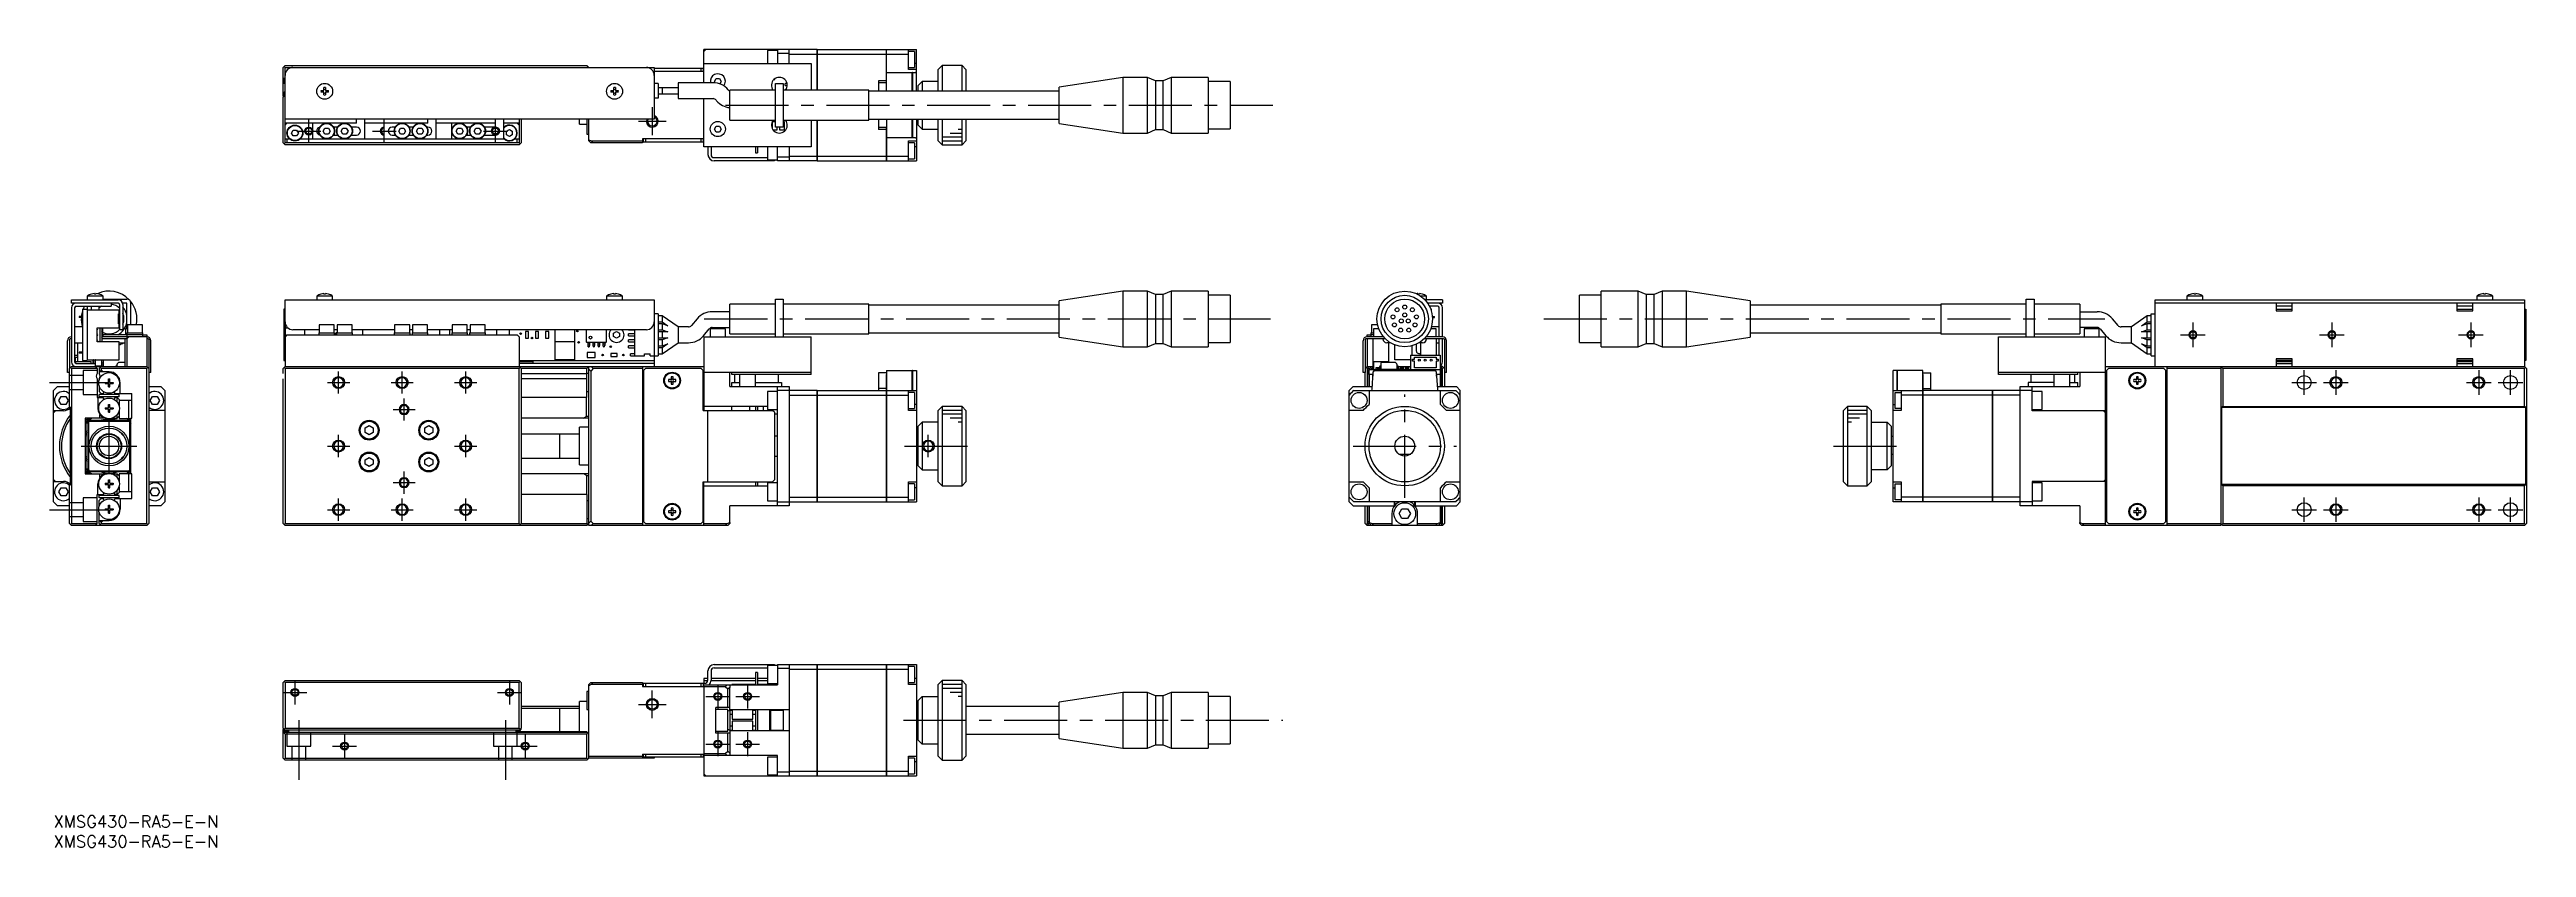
# Model space of a CAD drawing. Extents: x -1 to 623, y -8 to 193.
import ezdxf

# ---------------------------------------------------------------- set-up
doc = ezdxf.new("R2010")
doc.units = 0
doc.header["$LTSCALE"] = 0.5
doc.linetypes.add('CENTER', pattern=[50.8, 31.75, -6.35, 6.35, -6.35])
doc.linetypes.add('DASHED', pattern=[19.05, 12.7, -6.35])
for name, color, linetype in [('MSM_CENTER', 1, 'CENTER'), ('MSM_CONTINUOUS', 7, 'CONTINUOUS'), ('MSM_DASHED', 4, 'DASHED'), ('MSM_NARROW', 5, 'CONTINUOUS'), ('MSM_PART_NUMBER', 7, 'CONTINUOUS')]:
    doc.layers.add(name, color=color, linetype=linetype)
doc.styles.get("Standard").update_dxf_attribs({"font": 'txt.shx', "height": 1, "bigfont": 'bigfont.shx'})

# ---------------------------------------------------------------- blocks, each defined once
blk = doc.blocks.new('*U2')
at = {"layer": 'MSM_PART_NUMBER'}
blk.add_text('XMSG430-RA5-E-N', height=3, dxfattribs=at).set_placement((0, -3))
blk = doc.blocks.new('*U3')
at = {"layer": 'MSM_PART_NUMBER'}
blk.add_text('XMSG430-RA5-E-N', height=3, dxfattribs=at).set_placement((0, -8))

msp = doc.modelspace()

# ---------------------------------------------------------------- linework, layer by layer
at = {"layer": 'MSM_CENTER'}
for p, q in [((64.300001, 169.289999), (64.300001, 175.289999)), ((83.300001, 169.289999), (83.300001, 175.289999)), ((111.300001, 169.289999), (111.300001, 175.289999)), ((147.300001, 174.789999), (154.300001, 174.789999)), ((150.800001, 178.289999), (150.800001, 171.289999)), ((169.241464, 178.79), (307.049946, 178.79)), ((61.300001, 172.289999), (67.300001, 172.289999)), ((80.300001, 172.289999), (86.300001, 172.289999)), ((108.300001, 172.289999), (114.300001, 172.289999)), ((163.899324, 125), (306.472672, 125)), ((375.36104, 125), (516.623888, 125)), ((535.700001, 121), (541.900001, 121)), ((538.800001, 124.1), (538.800001, 117.9)), ((570.700001, 121), (576.900001, 121)), ((573.800001, 124.1), (573.800001, 117.9)), ((605.700001, 121), (611.900001, 121)), ((608.800001, 124.1), (608.800001, 117.9)), ((-0.999999, 109), (14.000001, 109)), ((69.000001, 109), (74.600001, 109)), ((71.800001, 106.2), (71.800001, 111.8)), ((85.000001, 109), (90.600001, 109)), ((87.800001, 106.2), (87.800001, 111.8)), ((101.000001, 109), (106.600001, 109)), ((103.800001, 106.2), (103.800001, 111.8)), ((563.700001, 109), (569.900001, 109)), ((566.800001, 105.9), (566.800001, 112.1)), ((571.700001, 109), (577.900001, 109)), ((574.800001, 112.1), (574.800001, 105.9)), ((607.700001, 109), (613.900001, 109)), ((610.800001, 112.1), (610.800001, 105.9)), ((615.700001, 109), (621.900001, 109)), ((618.800001, 105.9), (618.800001, 112.1)), ((14.000001, 86), (14.000001, 100)), ((85.500001, 102.2), (91.100001, 102.2)), ((88.300001, 99.4), (88.300001, 105)), ((340.300001, 80), (340.300001, 106)), ((71.800001, 90.2), (71.800001, 95.8)), ((103.800001, 90.2), (103.800001, 95.8)), ((220.299997, 90.199923), (220.299997, 95.799923)), ((7.000001, 93), (21.000001, 93)), ((69.000001, 93), (74.600001, 93)), ((101.000001, 93), (106.600001, 93)), ((214.300001, 93), (232.300001, 93)), ((327.300001, 93), (353.300001, 93)), ((448.300001, 93), (466.300001, 93)), ((85.500001, 83.8), (91.100001, 83.8)), ((88.300001, 81), (88.300001, 86.6)), ((-0.999999, 77), (14.000001, 77)), ((69.000001, 77), (74.600001, 77)), ((71.800001, 74.2), (71.800001, 79.8)), ((85.000001, 77), (90.600001, 77)), ((87.800001, 74.2), (87.800001, 79.8)), ((101.000001, 77), (106.600001, 77)), ((103.800001, 74.2), (103.800001, 79.8)), ((563.700001, 77), (569.900001, 77)), ((566.800001, 73.9), (566.800001, 80.1)), ((571.700001, 77), (577.900001, 77)), ((574.800001, 80.1), (574.800001, 73.9)), ((607.700001, 77), (613.900001, 77)), ((610.800001, 80.1), (610.800001, 73.9)), ((615.700001, 77), (621.900001, 77)), ((618.800001, 73.9), (618.800001, 80.1)), ((60.800001, 34.000001), (60.800001, 28.000001)), ((114.800001, 34.000001), (114.800001, 28.000001)), ((150.800001, 24.500001), (150.800001, 31.500001)), ((167.300001, 33), (167.300001, 27)), ((174.800001, 33), (174.800001, 27)), ((57.800001, 31.000001), (63.800001, 31.000001)), ((111.800001, 31.000001), (117.800001, 31.000001)), ((147.300001, 28.000001), (154.300001, 28.000001)), ((164.300001, 30), (170.300001, 30)), ((171.800001, 30), (177.800001, 30)), ((61.800001, 24), (61.800001, 9)), ((73.300001, 20.500001), (73.300001, 14.500001)), ((113.800001, 24), (113.800001, 9)), ((118.800001, 20.500001), (118.800001, 14.500001)), ((167.300001, 21), (167.300001, 15)), ((174.800001, 21), (174.800001, 15)), ((214.038636, 24), (309.564598, 24)), ((70.300001, 17.500001), (76.300001, 17.500001)), ((115.800001, 17.500001), (121.800001, 17.500001)), ((164.300001, 18), (170.300001, 18)), ((171.800001, 18), (177.800001, 18))]:
    msp.add_line(p, q, dxfattribs=at)
at = {"layer": 'MSM_CONTINUOUS'}
for p, q in [((57.800001, 188.289999), (58.300001, 188.789999)), ((57.800001, 181.089999), (57.800001, 188.289999)), ((58.050001, 188.539999), (58.300001, 188.289999)), ((58.300001, 188.789999), (134.300001, 188.789999)), ((58.300001, 188.289999), (151.300001, 188.289999)), ((58.300001, 169.289999), (58.300001, 188.289999)), ((134.800001, 188.289999), (134.300001, 188.789999)), ((134.300001, 188.289999), (134.550001, 188.539999)), ((151.300001, 188.289999), (151.300001, 175.289999)), ((151.300001, 188.089999), (163.600001, 188.089999)), ((163.800001, 187.289999), (151.300001, 187.289999)), ((163.100001, 187.289999), (163.100001, 188.089999)), ((163.600001, 188.089999), (163.600001, 187.289999)), ((163.800001, 184.439999), (163.800001, 192.79)), ((163.800001, 192.29), (164.300001, 192.79)), ((192.290001, 192.79), (163.800001, 192.79)), ((163.800001, 189.29), (190.800001, 189.29)), ((179.800001, 192.54), (179.800001, 189.29)), ((182.300001, 192.54), (179.800001, 192.54)), ((182.300001, 192.79), (182.300001, 189.29)), ((185.300001, 191.79), (182.300001, 191.79)), ((185.300001, 189.29), (185.300001, 192.79)), ((185.300001, 191.635233), (192.290001, 191.635233)), ((190.800001, 189.29), (190.800001, 182.54)), ((192.290001, 182.54), (192.290001, 192.79)), ((192.300001, 192.78), (192.290001, 192.78)), ((192.300001, 191.63134), (192.290001, 191.63134)), ((192.300001, 192.79), (209.790001, 192.79)), ((192.300001, 192.79), (192.300001, 182.54)), ((192.300001, 191.635233), (209.790001, 191.635233)), ((209.790001, 184.443), (209.790001, 192.79)), ((209.800001, 192.78), (209.790001, 192.78)), ((209.800001, 191.63134), (209.790001, 191.63134)), ((209.800001, 182.29), (209.800001, 192.79)), ((209.800001, 192.79), (217.300001, 192.79)), ((209.800001, 191.635233), (215.300001, 191.635233)), ((215.300001, 187.79), (215.300001, 192.79)), ((216.800001, 192.29), (215.300001, 192.29)), ((215.300001, 188.29), (216.800001, 188.29)), ((217.300001, 187.79), (215.300001, 187.79)), ((216.800001, 192.29), (216.800001, 188.29)), ((217.300001, 189.29), (216.800001, 189.29)), ((217.300001, 182.29), (217.300001, 192.79)), ((223.800001, 188.79), (222.800001, 187.79)), ((222.800001, 182.29), (222.800001, 187.79)), ((223.800001, 188.79), (223.800001, 182.29)), ((228.800001, 188.79), (223.800001, 188.79)), ((228.800001, 182.29), (228.800001, 188.79)), ((229.800001, 187.79), (228.800001, 188.79)), ((229.800001, 187.79), (229.800001, 182.29)), ((58.300001, 182.289999), (57.800001, 181.789999)), ((58.300001, 181.789999), (57.800001, 181.789999)), ((57.800001, 181.589999), (58.300001, 181.589999)), ((57.800001, 180.789999), (58.300001, 181.289999)), ((57.900001, 180.989999), (57.800001, 181.089999)), ((57.900001, 180.889999), (57.900001, 181.089999)), ((58.000001, 185.489999), (58.000001, 184.289999)), ((58.300001, 185.489999), (58.000001, 185.489999)), ((58.300001, 184.289999), (58.000001, 184.289999)), ((58.050001, 181.039999), (58.300001, 180.789999)), ((58.300001, 181.389999), (58.200001, 181.389999)), ((67.371292, 182.489999), (68.100001, 182.489999)), ((68.100001, 182.089999), (67.371292, 182.089999)), ((68.100001, 182.489999), (68.100001, 183.218708)), ((68.100001, 181.361291), (68.100001, 182.089999)), ((68.500001, 183.218708), (68.500001, 182.489999)), ((68.500001, 182.489999), (69.22871, 182.489999)), ((68.500001, 182.089999), (68.500001, 181.361291)), ((69.22871, 182.089999), (68.500001, 182.089999)), ((140.371292, 182.489999), (141.100001, 182.489999)), ((141.100001, 182.089999), (140.371292, 182.089999)), ((141.100001, 182.489999), (141.100001, 183.218708)), ((141.100001, 181.361291), (141.100001, 182.089999)), ((141.500001, 183.218708), (141.500001, 182.489999)), ((141.500001, 182.489999), (142.22871, 182.489999)), ((141.500001, 182.089999), (141.500001, 181.361291)), ((142.22871, 182.089999), (141.500001, 182.089999)), ((152.300001, 184.289999), (151.300001, 184.289999)), ((152.300001, 184.289999), (152.300001, 180.589999)), ((157.300001, 183.189999), (152.300001, 183.189999)), ((152.300001, 181.689999), (157.300001, 181.689999)), ((153.300001, 183.189999), (153.300001, 181.689999)), ((157.300001, 184.439999), (157.300001, 180.439999)), ((166.115016, 184.439999), (157.300001, 184.439999)), ((166.433975, 184.79), (166.866988, 185.54)), ((166.652795, 184.410995), (166.433975, 184.79)), ((166.866988, 185.54), (167.733014, 185.54)), ((167.733014, 185.54), (168.166026, 184.79)), ((168.166026, 184.79), (167.795934, 184.148982)), ((170.07518, 182.499079), (169.945238, 182.653938)), ((170.300001, 175.04), (170.300001, 182.54)), ((181.800001, 182.54), (170.300001, 182.54)), ((181.800001, 173.29), (181.800001, 184.29)), ((181.800001, 184.29), (183.800001, 184.29)), ((183.800001, 184.29), (183.800001, 173.29)), ((205.300001, 182.54), (183.800001, 182.54)), ((184.300001, 183.714998), (184.300001, 184.214998)), ((184.754323, 184.214998), (184.300001, 184.214998)), ((184.300001, 183.714998), (184.798594, 183.714998)), ((184.300001, 182.54), (184.300001, 182.714998)), ((184.486527, 182.714998), (184.300001, 182.714998)), ((205.300001, 175.04), (205.300001, 182.54)), ((253.300001, 182.29), (205.300001, 182.29)), ((207.800001, 184.943), (207.800001, 182.29)), ((209.790001, 184.943), (207.800001, 184.943)), ((209.800001, 184.443), (207.800001, 184.443)), ((209.800001, 187.04), (216.290001, 187.04)), ((216.290001, 182.29), (216.290001, 187.04)), ((216.300001, 187.03), (216.290001, 187.03)), ((216.300001, 187.04), (216.300001, 182.29)), ((216.300001, 187.04), (217.100001, 187.04)), ((217.100001, 187.019022), (217.100001, 187.04)), ((217.300001, 187.019022), (217.100001, 187.019022)), ((217.800001, 183.79), (218.800001, 184.79)), ((217.800001, 182.29), (217.800001, 183.79)), ((218.800001, 184.79), (218.800001, 182.29)), ((222.800001, 184.79), (218.800001, 184.79)), ((269.300001, 185.79), (253.300001, 183.36)), ((253.300001, 174.22), (253.300001, 183.36)), ((269.300001, 185.79), (269.300001, 171.79)), ((275.500001, 185.79), (269.300001, 185.79)), ((275.500001, 171.79), (275.500001, 185.79)), ((277.500001, 184.94), (275.500001, 185.79)), ((277.500001, 184.94), (277.500001, 172.64)), ((279.500001, 184.94), (277.500001, 184.94)), ((281.500001, 185.79), (279.500001, 184.94)), ((279.500001, 172.64), (279.500001, 184.94)), ((281.500001, 185.79), (281.500001, 171.79)), ((290.800001, 185.79), (281.500001, 185.79)), ((290.800001, 185.79), (290.800001, 171.79)), ((296.300001, 184.74), (290.800001, 184.74)), ((296.300001, 184.74), (296.300001, 172.84)), ((57.800001, 169.289999), (57.800001, 180.789999)), ((151.300001, 175.289999), (58.300001, 175.289999)), ((76.300001, 174.289999), (76.300001, 175.289999)), ((78.300001, 175.289999), (78.300001, 170.289999)), ((94.300001, 174.289999), (94.300001, 175.289999)), ((96.300001, 175.289999), (96.300001, 170.289999)), ((111.300001, 174.289999), (111.300001, 175.289999)), ((113.300001, 175.289999), (113.300001, 170.289999)), ((117.300001, 175.289999), (117.300001, 169.289999)), ((117.800001, 175.289999), (117.800001, 169.289999)), ((132.500001, 174.039999), (132.500001, 175.289999)), ((134.300001, 175.289999), (134.300001, 171.539999)), ((134.800001, 169.789999), (134.800001, 175.289999)), ((152.300001, 180.589999), (151.300001, 180.589999)), ((157.300001, 180.439999), (166.115016, 180.439999)), ((163.800001, 168.29), (163.800001, 180.439999)), ((166.88106, 180.082787), (167.011003, 179.927928)), ((170.300001, 175.04), (181.800001, 175.04)), ((183.800001, 175.04), (205.300001, 175.04)), ((190.800001, 175.04), (190.800001, 168.29)), ((192.290001, 164.79), (192.290001, 175.04)), ((192.300001, 175.04), (192.300001, 164.79)), ((205.300001, 175.29), (253.300001, 175.29)), ((207.800001, 175.29), (207.800001, 172.637)), ((209.800001, 175.29), (209.800001, 164.79)), ((216.290001, 170.54), (216.290001, 175.29)), ((216.300001, 175.29), (216.300001, 170.54)), ((217.300001, 175.29), (217.300001, 164.79)), ((217.800001, 173.79), (217.800001, 175.29)), ((218.800001, 175.29), (218.800001, 172.79)), ((222.800001, 169.79), (222.800001, 175.29)), ((223.800001, 175.29), (223.800001, 168.79)), ((228.800001, 168.79), (228.800001, 175.29)), ((229.800001, 175.29), (229.800001, 169.79)), ((58.300001, 168.789999), (57.800001, 169.289999)), ((58.300001, 169.289999), (58.050001, 169.039999)), ((58.300001, 173.789999), (58.800001, 174.289999)), ((76.300001, 174.289999), (58.300001, 174.289999)), ((58.300001, 170.289999), (59.477125, 170.289999)), ((117.300001, 169.289999), (58.300001, 169.289999)), ((117.300001, 168.789999), (58.300001, 168.789999)), ((58.800001, 170.289999), (58.800001, 169.289999)), ((59.933975, 171.789999), (60.366988, 172.539999)), ((60.366988, 171.039999), (59.933975, 171.789999)), ((60.366988, 172.539999), (61.233014, 172.539999)), ((61.233014, 171.039999), (60.366988, 171.039999)), ((61.233014, 172.539999), (61.666026, 171.789999)), ((61.666026, 171.789999), (61.233014, 171.039999)), ((62.122877, 170.289999), (113.477125, 170.289999)), ((65.300001, 170.289999), (65.300001, 174.289999)), ((67.933975, 172.289999), (68.366988, 173.039999)), ((68.366988, 171.539999), (67.933975, 172.289999)), ((68.366988, 173.039999), (69.233014, 173.039999)), ((69.233014, 171.539999), (68.366988, 171.539999)), ((69.233014, 173.039999), (69.666026, 172.289999)), ((69.666026, 172.289999), (69.233014, 171.539999)), ((71.56795, 173.289999), (70.532052, 173.289999)), ((70.532052, 171.289999), (71.56795, 171.289999)), ((72.433975, 172.289999), (72.866988, 173.039999)), ((72.866988, 171.539999), (72.433975, 172.289999)), ((72.866988, 173.039999), (73.733014, 173.039999)), ((73.733014, 171.539999), (72.866988, 171.539999)), ((73.733014, 173.039999), (74.166026, 172.289999)), ((74.166026, 172.289999), (73.733014, 171.539999)), ((76.300001, 173.289999), (75.032052, 173.289999)), ((75.032052, 171.289999), (76.300001, 171.289999)), ((94.300001, 174.289999), (78.300001, 174.289999)), ((83.300001, 170.289999), (83.300001, 174.289999)), ((86.06795, 173.289999), (85.300001, 173.289999)), ((85.300001, 171.289999), (86.06795, 171.289999)), ((86.933975, 172.289999), (87.366988, 173.039999)), ((87.366988, 171.539999), (86.933975, 172.289999)), ((87.366988, 173.039999), (88.233014, 173.039999)), ((88.233014, 171.539999), (87.366988, 171.539999)), ((88.233014, 173.039999), (88.666026, 172.289999)), ((88.666026, 172.289999), (88.233014, 171.539999)), ((90.56795, 173.289999), (89.532052, 173.289999)), ((89.532052, 171.289999), (90.56795, 171.289999)), ((91.433975, 172.289999), (91.866988, 173.039999)), ((91.866988, 171.539999), (91.433975, 172.289999)), ((91.866988, 173.039999), (92.733014, 173.039999)), ((92.733014, 171.539999), (91.866988, 171.539999)), ((92.733014, 173.039999), (93.166026, 172.289999)), ((93.166026, 172.289999), (92.733014, 171.539999)), ((94.300001, 173.289999), (94.032052, 173.289999)), ((94.032052, 171.289999), (94.300001, 171.289999)), ((111.300001, 174.289999), (96.300001, 174.289999)), ((100.300001, 170.289999), (100.300001, 174.289999)), ((101.433975, 172.289999), (101.866988, 173.039999)), ((101.866988, 171.539999), (101.433975, 172.289999)), ((101.866988, 173.039999), (102.733014, 173.039999)), ((102.733014, 171.539999), (101.866988, 171.539999)), ((102.733014, 173.039999), (103.166026, 172.289999)), ((103.166026, 172.289999), (102.733014, 171.539999)), ((105.06795, 173.289999), (104.032052, 173.289999)), ((104.032052, 171.289999), (105.06795, 171.289999)), ((105.933975, 172.289999), (106.366988, 173.039999)), ((106.366988, 171.539999), (105.933975, 172.289999)), ((106.366988, 173.039999), (107.233014, 173.039999)), ((107.233014, 171.539999), (106.366988, 171.539999)), ((107.233014, 173.039999), (107.666026, 172.289999)), ((107.666026, 172.289999), (107.233014, 171.539999)), ((111.300001, 173.289999), (108.532052, 173.289999)), ((108.532052, 171.289999), (111.300001, 171.289999)), ((117.300001, 174.289999), (113.300001, 174.289999)), ((114.050001, 172.223012), (114.800001, 172.656025)), ((114.050001, 171.356987), (114.050001, 172.223012)), ((114.800001, 170.923974), (114.050001, 171.356987)), ((114.800001, 172.656025), (115.550001, 172.223012)), ((115.550001, 171.356987), (114.800001, 170.923974)), ((115.550001, 172.223012), (115.550001, 171.356987)), ((116.122877, 170.289999), (117.300001, 170.289999)), ((116.800001, 174.289999), (117.300001, 173.789999)), ((116.800001, 169.289999), (116.800001, 170.289999)), ((117.550001, 169.039999), (117.300001, 169.289999)), ((117.300001, 168.789999), (117.800001, 169.289999)), ((132.500001, 174.039999), (134.300001, 174.039999)), ((134.300001, 171.539999), (134.800001, 171.539999)), ((134.800001, 170.096186), (135.412373, 169.789999)), ((135.300001, 169.289999), (134.800001, 169.789999)), ((148.300001, 169.289999), (135.300001, 169.289999)), ((135.412373, 169.789999), (148.300001, 169.789999)), ((135.412373, 169.789999), (135.912373, 169.289999)), ((163.800001, 170.289999), (148.300001, 170.289999)), ((148.300001, 170.289999), (148.300001, 169.289999)), ((148.600001, 169.489999), (148.600001, 170.289999)), ((163.800001, 169.489999), (148.600001, 169.489999)), ((149.100001, 170.289999), (149.100001, 169.489999)), ((163.100001, 169.489999), (163.100001, 170.289999)), ((163.600001, 170.289999), (163.600001, 169.489999)), ((166.433975, 172.79), (166.866988, 173.54)), ((166.866988, 172.04), (166.433975, 172.79)), ((166.866988, 173.54), (167.733014, 173.54)), ((167.733014, 172.04), (166.866988, 172.04)), ((167.733014, 173.54), (168.166026, 172.79)), ((168.166026, 172.79), (167.733014, 172.04)), ((181.800001, 174.567498), (180.967501, 174.567498)), ((180.967501, 174.567498), (180.967501, 172.988787)), ((181.217127, 172.567498), (182.217501, 172.567498)), ((183.800001, 173.29), (181.800001, 173.29)), ((182.217501, 172.567498), (182.217501, 173.29)), ((182.872501, 173.29), (182.872501, 172.567498)), ((182.872501, 172.567498), (184.122501, 172.567498)), ((184.122501, 174.567498), (183.800001, 174.567498)), ((184.122501, 172.567498), (184.122501, 174.567498)), ((209.800001, 173.137), (207.800001, 173.137)), ((209.790001, 172.637), (207.800001, 172.637)), ((209.790001, 164.79), (209.790001, 173.137)), ((216.290001, 170.54), (209.800001, 170.54)), ((215.300001, 169.79), (217.300001, 169.79)), ((215.300001, 164.79), (215.300001, 169.79)), ((216.800001, 169.29), (215.300001, 169.29)), ((216.300001, 170.55), (216.290001, 170.55)), ((217.100001, 170.54), (216.300001, 170.54)), ((216.800001, 169.29), (216.800001, 165.29)), ((217.100001, 170.560979), (217.300001, 170.560979)), ((217.100001, 170.54), (217.100001, 170.560979)), ((218.800001, 172.79), (217.800001, 173.79)), ((218.800001, 172.79), (222.800001, 172.79)), ((222.800001, 169.79), (223.800001, 168.79)), ((223.800001, 168.79), (228.800001, 168.79)), ((228.800001, 168.79), (229.800001, 169.79)), ((253.300001, 174.22), (269.300001, 171.79)), ((269.300001, 171.79), (275.500001, 171.79)), ((275.500001, 171.79), (277.500001, 172.64)), ((277.500001, 172.64), (279.500001, 172.64)), ((279.500001, 172.64), (281.500001, 171.79)), ((281.500001, 171.79), (290.800001, 171.79)), ((290.800001, 172.84), (296.300001, 172.84)), ((190.800001, 168.29), (163.800001, 168.29)), ((164.800001, 168.29), (164.800001, 166.389999)), ((165.600001, 168.29), (165.600001, 166.389999)), ((166.400001, 165.589999), (179.800001, 165.589999)), ((181.600001, 164.789999), (166.400001, 164.789999)), ((176.800001, 168.29), (176.800001, 166.79)), ((176.800001, 166.79), (177.300001, 166.79)), ((177.300001, 168.29), (177.300001, 166.79)), ((179.800001, 168.29), (179.800001, 165.04)), ((179.800001, 165.04), (182.300001, 165.04)), ((181.100001, 164.789999), (181.100001, 165.04)), ((181.600001, 165.04), (181.600001, 164.789999)), ((182.300001, 164.79), (182.300001, 168.29)), ((182.300001, 165.79), (185.300001, 165.79)), ((192.290001, 164.79), (182.300001, 164.79)), ((185.300001, 168.29), (185.300001, 164.79)), ((185.300001, 165.944768), (192.290001, 165.944768)), ((192.300001, 165.948661), (192.290001, 165.948661)), ((192.300001, 164.8), (192.290001, 164.8)), ((192.300001, 165.944768), (209.790001, 165.944768)), ((192.300001, 164.79), (209.790001, 164.79)), ((209.800001, 165.948661), (209.790001, 165.948661)), ((209.800001, 164.8), (209.790001, 164.8)), ((209.800001, 165.944768), (215.300001, 165.944768)), ((209.800001, 164.79), (217.300001, 164.79)), ((215.300001, 165.29), (216.800001, 165.29)), ((217.300001, 168.29), (216.800001, 168.29)), ((9.571292, 131.255732), (9.550001, 131.255732)), ((10.300001, 131.255732), (10.300001, 131.387476)), ((10.700001, 131.255732), (10.300001, 131.255732)), ((10.700001, 131.387476), (10.700001, 131.255732)), ((11.450001, 131.255732), (11.42871, 131.255732)), ((67.371292, 131.255732), (67.350001, 131.255732)), ((68.100001, 131.255732), (68.100001, 131.387476)), ((68.500001, 131.255732), (68.100001, 131.255732)), ((68.500001, 131.387476), (68.500001, 131.255732)), ((69.250001, 131.255732), (69.22871, 131.255732)), ((140.371292, 131.255732), (140.350001, 131.255732)), ((141.100001, 131.255732), (141.100001, 131.387476)), ((141.500001, 131.255732), (141.100001, 131.255732)), ((141.500001, 131.387476), (141.500001, 131.255732)), ((142.250001, 131.255732), (142.22871, 131.255732)), ((269.300001, 132), (253.300001, 129.57)), ((269.300001, 132), (269.300001, 118)), ((275.500001, 132), (269.300001, 132)), ((275.500001, 118), (275.500001, 132)), ((277.500001, 131.15), (275.500001, 132)), ((277.500001, 131.15), (277.500001, 118.85)), ((279.500001, 131.15), (277.500001, 131.15)), ((281.500001, 132), (279.500001, 131.15)), ((279.500001, 118.85), (279.500001, 131.15)), ((281.500001, 132), (281.500001, 118)), ((290.800001, 132), (281.500001, 132)), ((290.800001, 132), (290.800001, 118)), ((343.6, 131.255732), (343.6, 131.387476)), ((344, 131.255732), (343.6, 131.255732)), ((344, 131.387476), (344, 131.255732)), ((344.75, 131.255732), (344.728709, 131.255732)), ((389.800001, 118), (389.800001, 132)), ((399.100001, 132), (389.800001, 132)), ((399.100001, 118), (399.100001, 132)), ((401.100001, 131.15), (399.100001, 132)), ((401.100001, 131.15), (401.100001, 118.85)), ((403.100001, 131.15), (401.100001, 131.15)), ((405.100001, 132), (403.100001, 131.15)), ((403.100001, 118.85), (403.100001, 131.15)), ((405.100001, 132), (405.100001, 118)), ((411.300001, 132), (405.100001, 132)), ((411.300001, 118), (411.300001, 132)), ((427.300001, 129.57), (411.300001, 132)), ((538.371293, 131.255732), (538.350001, 131.255732)), ((539.100001, 131.255732), (539.100001, 131.387476)), ((539.500001, 131.255732), (539.100001, 131.255732)), ((539.500001, 131.387476), (539.500001, 131.255732)), ((540.250001, 131.255732), (540.22871, 131.255732)), ((611.371293, 131.255732), (611.350001, 131.255732)), ((612.100001, 131.255732), (612.100001, 131.387476)), ((612.500001, 131.255732), (612.100001, 131.255732)), ((612.500001, 131.387476), (612.500001, 131.255732)), ((613.250001, 131.255732), (613.22871, 131.255732)), ((4.500001, 129), (4.500001, 129.8)), ((4.500001, 129.8), (16.300001, 129.8)), ((16.200001, 129), (4.500001, 129)), ((4.500001, 127.8), (4.500001, 114.2)), ((5.300001, 127.8), (5.300001, 114.2)), ((5.700001, 128.2), (14.500001, 128.2)), ((6.500001, 125.625), (6.500001, 125.375)), ((7.300001, 125.625), (6.500001, 125.625)), ((7.300001, 125.375), (6.500001, 125.375)), ((7.300001, 127.5), (7.300001, 114.5)), ((7.300001, 127.5), (8.500001, 127.5)), ((8.5, 128.2), (8.5, 127.5)), ((12.500001, 130.697999), (8.500001, 130.697999)), ((8.500001, 130.697999), (8.500001, 129.8)), ((8.500001, 127.5), (8.500001, 114.5)), ((16.500001, 127.25), (8.500001, 127.25)), ((9.500001, 128.199981), (9.500001, 127.25)), ((11.500001, 127.25), (11.500001, 128.199981)), ((12.500001, 129.8), (12.500001, 130.697999)), ((12.500001, 130), (18.5, 130)), ((14.500001, 129), (14.500001, 128.2)), ((16.400001, 123.75), (16.400001, 126.25)), ((16.500001, 126.25), (16.400001, 126.25)), ((16.400001, 125.45), (16.500001, 125.45)), ((16.400001, 125.075), (16.500001, 125.075)), ((16.400001, 124.925), (16.500001, 124.925)), ((16.500001, 126.25), (16.500001, 127.25)), ((16.500001, 124.55), (16.500001, 125.45)), ((16.700001, 122.3), (16.700001, 128.5)), ((18.5, 129), (17.431372, 129)), ((17.500001, 128.6), (17.500001, 122.3)), ((18.5, 122.5), (18.5, 129)), ((19.5, 123.5), (19.5, 129)), ((58.000001, 127.5), (58.000001, 114.5)), ((58.300001, 127.5), (58.000001, 127.5)), ((58.300001, 124.3), (58.300001, 129.8)), ((58.300001, 129.8), (151.300001, 129.8)), ((70.300001, 130.697999), (66.300001, 130.697999)), ((66.300001, 130.697999), (66.300001, 129.8)), ((70.300001, 129.8), (70.300001, 130.697999)), ((143.300001, 130.697999), (139.300001, 130.697999)), ((139.300001, 130.697999), (139.300001, 129.8)), ((143.300001, 129.8), (143.300001, 130.697999)), ((151.300001, 129.8), (151.300001, 113)), ((152.300001, 126.25), (151.300001, 126.25)), ((152.300001, 126.25), (152.300001, 115.75)), ((153.300001, 125.75), (152.300001, 125.75)), ((153.300001, 125.75), (153.300001, 124.25)), ((157.300001, 123), (153.300001, 125.75)), ((162.08264, 125.04416), (160.667122, 123.357213)), ((170.300001, 126.830222), (165.912862, 126.830222)), ((170.300001, 121.25), (170.300001, 128.75)), ((181.800001, 128.75), (170.300001, 128.75)), ((181.800001, 120.5), (181.800001, 130)), ((181.800001, 130), (183.800001, 130)), ((183.800001, 130), (183.800001, 120.5)), ((205.300001, 128.75), (183.800001, 128.75)), ((205.300001, 121.25), (205.300001, 128.75)), ((253.300001, 128.5), (205.300001, 128.5)), ((253.300001, 120.43), (253.300001, 129.57)), ((296.300001, 130.95), (290.800001, 130.95)), ((296.300001, 130.95), (296.300001, 119.05)), ((345.8, 130.697999), (344.366057, 130.697999)), ((349.8, 129.8), (345.400001, 129.8)), ((345.8, 129.8), (345.8, 130.697999)), ((349.8, 129), (346.044564, 129)), ((348.6, 128.2), (346.525754, 128.2)), ((347, 127.5), (346.83835, 127.5)), ((347, 127.027317), (347, 127.5)), ((347.272044, 125.625), (347.8, 125.625)), ((347.289949, 125.375), (347.8, 125.375)), ((347.8, 125.375), (347.8, 125.625)), ((349, 120.5), (349, 127.8)), ((349.8, 129.8), (349.8, 129)), ((349.8, 120.5), (349.8, 127.8)), ((384.300001, 119.05), (384.300001, 130.95)), ((389.800001, 130.95), (384.300001, 130.95)), ((427.300001, 129.57), (427.300001, 120.43)), ((475.300001, 128.5), (427.300001, 128.5)), ((475.300001, 128.75), (475.300001, 121.25)), ((496.800001, 128.75), (475.300001, 128.75)), ((496.800001, 120.5), (496.800001, 130)), ((496.800001, 130), (498.800001, 130)), ((498.800001, 130), (498.800001, 120.5)), ((510.300001, 128.75), (498.800001, 128.75)), ((510.300001, 128.75), (510.300001, 121.25)), ((510.300001, 126.830222), (514.68714, 126.830222)), ((519.93288, 123.357213), (518.517363, 125.04416)), ((527.300001, 125.75), (523.300001, 123)), ((527.300001, 124.25), (527.300001, 125.75)), ((528.300001, 125.75), (527.300001, 125.75)), ((528.300001, 115.75), (528.300001, 126.25)), ((528.300001, 126.25), (529.300001, 126.25)), ((529.300001, 113), (529.300001, 129.8)), ((529.300001, 129.8), (622.300001, 129.8)), ((622.300001, 129), (529.300001, 129)), ((541.300001, 130.697999), (537.300001, 130.697999)), ((537.300001, 130.697999), (537.300001, 129.8)), ((541.300001, 129.8), (541.300001, 130.697999)), ((559.800001, 129), (559.800001, 127)), ((563.800001, 128.2), (559.800001, 128.2)), ((559.800001, 127.5), (563.800001, 127.5)), ((559.800001, 127), (563.800001, 127)), ((563.800001, 127), (563.800001, 129)), ((605.300001, 129), (605.300001, 127)), ((609.300001, 128.2), (605.300001, 128.2)), ((605.300001, 127.5), (609.300001, 127.5)), ((605.300001, 127), (609.300001, 127)), ((609.300001, 127), (609.300001, 129)), ((614.300001, 130.697999), (610.300001, 130.697999)), ((610.300001, 130.697999), (610.300001, 129.8)), ((614.300001, 129.8), (614.300001, 130.697999)), ((622.300001, 129.8), (622.300001, 113)), ((622.300001, 127.5), (622.600001, 127.5)), ((622.600001, 127.5), (622.600001, 114.5)), ((3.5, 111.5), (3.5, 119.5)), ((4, 119.8), (4.000001, 112.5)), ((4.499982, 120), (4.2, 120)), ((7.300001, 123), (5.300001, 123)), ((5.300001, 119), (7.300001, 119)), ((6, 119), (6, 114.3)), ((11.000001, 122.75), (16.500001, 122.75)), ((11.000001, 119.25), (11.000001, 122.75)), ((16.500001, 119.25), (11.000001, 119.25)), ((11.700001, 122.75), (11.700001, 119.25)), ((12.200001, 122.75), (12.200001, 119.25)), ((18.5, 120), (12.200001, 120)), ((23.500001, 120.5), (12.286493, 120.5)), ((12.350001, 122.75), (12.350001, 121)), ((12.500001, 120.5), (12.500001, 121.000002)), ((22.500001, 121.000002), (12.500001, 121.000002)), ((16.400001, 124.55), (16.500001, 124.55)), ((16.500001, 123.75), (16.400001, 123.75)), ((16.500001, 122.75), (16.500001, 123.75)), ((16.500001, 114.75), (16.500001, 119.25)), ((16.500001, 119), (18, 119)), ((17.500001, 122.3), (16.700001, 122.3)), ((18, 120), (18, 113)), ((18.600001, 122.5), (18.1, 122.5)), ((18.1, 122.5), (18.1, 121.000002)), ((18.500001, 121.5), (22.500001, 121.5)), ((18.500001, 121.5), (18.500001, 113)), ((18.500001, 120), (19.000001, 120.5)), ((22.400001, 123.5), (18.600001, 123.5)), ((18.600001, 123.5), (18.600001, 121.5)), ((22.400001, 121.5), (22.400001, 123.5)), ((22.500001, 120.5), (22.500001, 121.5)), ((22.500001, 121), (23.500001, 121)), ((23.500001, 121), (23.500001, 113)), ((23.8, 120), (23.500001, 120)), ((24, 119.8), (24, 112.500001)), ((24.5, 111.5), (24.5, 119.5)), ((58.300001, 123.75), (58.300001, 113)), ((58.377112, 123.75), (58.300001, 123.75)), ((58.300001, 122.75), (59.036078, 122.75)), ((58.800001, 121), (58.300001, 120.5)), ((58.800001, 121), (116.800001, 121)), ((66.900001, 122.3), (60.300001, 122.3)), ((63.300001, 121), (63.300001, 122.3)), ((66.800001, 121.5), (70.800001, 121.5)), ((66.800001, 121.5), (66.800001, 121)), ((70.700001, 123.5), (66.900001, 123.5)), ((66.900001, 123.5), (66.900001, 121.5)), ((70.700001, 121.5), (70.700001, 123.5)), ((71.400001, 122.3), (70.700001, 122.3)), ((70.800001, 121), (70.800001, 121.5)), ((71.050001, 121.433013), (71.400001, 121.635085)), ((71.050001, 121), (71.050001, 121.433013)), ((71.300001, 121.5), (75.300001, 121.5)), ((71.300001, 121.5), (71.300001, 121)), ((75.200001, 123.5), (71.400001, 123.5)), ((71.400001, 123.5), (71.400001, 121.5)), ((75.200001, 121.5), (75.200001, 123.5)), ((85.900001, 122.3), (75.200001, 122.3)), ((75.300001, 121), (75.300001, 121.5)), ((77.900001, 121), (77.900001, 122.3)), ((85.800001, 121.5), (89.800001, 121.5)), ((85.800001, 121.5), (85.800001, 121)), ((89.700001, 123.5), (85.900001, 123.5)), ((85.900001, 123.5), (85.900001, 121.5)), ((89.700001, 121.5), (89.700001, 123.5)), ((90.400001, 122.3), (89.700001, 122.3)), ((89.800001, 121), (89.800001, 121.5)), ((90.300001, 121.5), (94.300001, 121.5)), ((90.300001, 121.5), (90.300001, 121)), ((94.200001, 123.5), (90.400001, 123.5)), ((90.400001, 123.5), (90.400001, 121.5)), ((94.200001, 121.5), (94.200001, 123.5)), ((100.400001, 122.3), (94.200001, 122.3)), ((94.300001, 121), (94.300001, 121.5)), ((97.300001, 121), (97.300001, 122.3)), ((99.700001, 122.3), (99.700001, 121)), ((100.300001, 121.5), (104.300001, 121.5)), ((100.300001, 121.5), (100.300001, 121)), ((104.200001, 123.5), (100.400001, 123.5)), ((100.400001, 123.5), (100.400001, 121.5)), ((104.200001, 121.5), (104.200001, 123.5)), ((104.900001, 122.3), (104.200001, 122.3)), ((104.300001, 121), (104.300001, 121.5)), ((104.800001, 121.5), (108.800001, 121.5)), ((104.800001, 121.5), (104.800001, 121)), ((108.700001, 123.5), (104.900001, 123.5)), ((104.900001, 123.5), (104.900001, 121.5)), ((108.700001, 121.5), (108.700001, 123.5)), ((149.300001, 122.3), (108.700001, 122.3)), ((108.800001, 121), (108.800001, 121.5)), ((111.600001, 122.3), (111.600001, 121)), ((114.800001, 121), (114.800001, 122.3)), ((117.300001, 120.5), (116.800001, 121)), ((117.300001, 120.5), (117.300001, 113)), ((118.832501, 121.8), (118.832501, 120.2)), ((119.632501, 121.8), (118.832501, 121.8)), ((118.832501, 120.2), (119.632501, 120.2)), ((119.632501, 120.2), (119.632501, 121.8)), ((121.372501, 121.8), (121.372501, 120.2)), ((122.172501, 121.8), (121.372501, 121.8)), ((121.372501, 120.2), (122.172501, 120.2)), ((122.172501, 120.2), (122.172501, 121.8)), ((123.912501, 121.8), (123.912501, 120.2)), ((124.712501, 121.8), (123.912501, 121.8)), ((123.912501, 120.2), (124.712501, 120.2)), ((124.712501, 120.2), (124.712501, 121.8)), ((126.300001, 114.75), (126.300001, 122.3)), ((131.300001, 119.25), (126.300001, 119.25)), ((131.300001, 114.75), (131.300001, 122.3)), ((134.245001, 119.15), (134.245001, 122.3)), ((139.045001, 119.05), (134.345001, 119.05)), ((134.575001, 119.05), (134.575001, 118.316395)), ((135.005001, 118.61), (134.575001, 118.61)), ((135.005001, 119.05), (135.005001, 118.316395)), ((135.845001, 119.05), (135.845001, 118.316395)), ((136.275001, 118.61), (135.845001, 118.61)), ((136.275001, 119.05), (136.275001, 118.316395)), ((137.115001, 119.05), (137.115001, 118.316395)), ((137.545001, 118.61), (137.115001, 118.61)), ((137.545001, 119.05), (137.545001, 118.316395)), ((138.385001, 119.05), (138.385001, 118.316395)), ((138.815001, 118.61), (138.385001, 118.61)), ((138.815001, 119.05), (138.815001, 118.316395)), ((139.145001, 122.3), (139.145001, 119.15)), ((141.050001, 121.433013), (141.800001, 121.866026)), ((141.050001, 120.566987), (141.050001, 121.433013)), ((141.800001, 120.133975), (141.050001, 120.566987)), ((141.800001, 121.866026), (142.550001, 121.433013)), ((142.550001, 120.566987), (141.800001, 120.133975)), ((142.550001, 121.433013), (142.550001, 120.566987)), ((144.800001, 122.25), (144.800001, 122.3)), ((144.800001, 122.25), (146.300001, 122.25)), ((144.800001, 120.75), (144.800001, 121.25)), ((146.300001, 121.25), (144.800001, 121.25)), ((144.800001, 120.75), (146.300001, 120.75)), ((144.800001, 119.25), (144.800001, 119.75)), ((146.300001, 119.75), (144.800001, 119.75)), ((144.800001, 119.25), (146.300001, 119.25)), ((146.300001, 122.3), (146.300001, 115.75)), ((152.300001, 124.25), (153.300001, 124.25)), ((153.300001, 123.75), (152.300001, 123.75)), ((152.300001, 122.25), (153.300001, 122.25)), ((154.754546, 121.75), (152.300001, 121.75)), ((152.300001, 120.25), (154.754546, 120.25)), ((153.300001, 119.75), (152.300001, 119.75)), ((153.300001, 124.25), (154.754546, 123.25)), ((153.300001, 123.75), (153.300001, 122.25)), ((154.754546, 123.25), (153.300001, 123.75)), ((153.300001, 122.25), (154.754546, 121.75)), ((153.300001, 121.75), (153.300001, 120.25)), ((154.754546, 120.25), (153.300001, 119.75)), ((153.300001, 119.75), (153.300001, 118.25)), ((153.300001, 116.25), (157.300001, 119)), ((153.300001, 118.25), (154.754546, 118.75)), ((154.754546, 118.75), (153.300001, 117.75)), ((157.300001, 123), (157.300001, 119)), ((159.901078, 123), (157.300001, 123)), ((157.300001, 119), (159.901078, 119)), ((163.7313, 120.786062), (165.146817, 122.47301)), ((163.800001, 120.5), (190.800001, 120.5)), ((163.800001, 120.5), (163.800001, 102)), ((169.200001, 122.5), (165.400001, 122.5)), ((165.400001, 122.5), (165.400001, 120.5)), ((165.912862, 122.830222), (170.300001, 122.830222)), ((169.200001, 120.5), (169.200001, 122.5)), ((170.300001, 121.25), (181.800001, 121.25)), ((183.800001, 121.25), (205.300001, 121.25)), ((190.800001, 111), (190.800001, 120.5)), ((205.300001, 121.5), (253.300001, 121.5)), ((253.300001, 120.43), (269.300001, 118)), ((275.500001, 118), (277.500001, 118.85)), ((277.500001, 118.85), (279.500001, 118.85)), ((279.500001, 118.85), (281.500001, 118)), ((290.800001, 119.05), (296.300001, 119.05)), ((329.800001, 111.5), (329.800001, 119.5)), ((330.300001, 119.8), (330.300001, 111.5)), ((335.401022, 120), (330.500001, 120)), ((330.8, 121), (331.8, 121)), ((330.8, 120.5), (330.8, 121)), ((330.8, 120), (330.8, 113)), ((334.938099, 120.5), (330.800001, 120.5)), ((331.8, 121.5), (332.400001, 121.5)), ((331.8, 121.5), (331.8, 120.5)), ((332.400001, 121.000002), (331.8, 121.000002)), ((333.462604, 123.5), (331.9, 123.5)), ((331.9, 123.5), (331.9, 121.5)), ((332.300001, 120), (332.300001, 113)), ((333.761653, 122.5), (332.400001, 122.5)), ((332.400001, 122.5), (332.400001, 120.5)), ((334.800001, 120.669873), (334.800001, 120.5)), ((336.69445, 119), (335.800001, 119)), ((336.300001, 114.08), (336.300001, 119)), ((343.2, 118.628971), (343.2, 117)), ((344.800001, 119), (343.905553, 119)), ((344.300001, 119), (344.300001, 115.9)), ((350.100001, 120), (345.198981, 120)), ((349.800001, 120.5), (345.661904, 120.5)), ((345.800001, 120.5), (345.800001, 120.669873)), ((348.200001, 122.5), (346.83835, 122.5)), ((347, 122.5), (347, 122.972683)), ((349, 123), (347.008205, 123)), ((348.200001, 120.5), (348.200001, 122.5)), ((348.300001, 115.9), (348.300001, 120)), ((348.300001, 119), (349, 119)), ((349, 115.9), (349, 120)), ((349.8, 114.2), (349.8, 120)), ((350.300001, 119.8), (350.300001, 111.5)), ((350.800001, 111.5), (350.800001, 119.5)), ((384.300001, 119.05), (389.800001, 119.05)), ((399.100001, 118), (401.100001, 118.85)), ((401.100001, 118.85), (403.100001, 118.85)), ((403.100001, 118.85), (405.100001, 118)), ((411.300001, 118), (427.300001, 120.43)), ((427.300001, 121.5), (475.300001, 121.5)), ((475.300001, 121.25), (496.800001, 121.25)), ((489.800001, 111), (489.800001, 120.5)), ((489.800001, 120.5), (516.800001, 120.5)), ((498.800001, 121.25), (510.300001, 121.25)), ((514.68714, 122.830222), (510.300001, 122.830222)), ((515.200001, 122.5), (511.400001, 122.5)), ((511.400001, 122.5), (511.400001, 120.5)), ((515.200001, 120.5), (515.200001, 122.5)), ((515.453185, 122.47301), (516.868702, 120.786062)), ((516.800001, 73), (516.800001, 120.5)), ((523.300001, 123), (520.698924, 123)), ((520.698924, 119), (523.300001, 119)), ((523.300001, 119), (523.300001, 123)), ((523.300001, 119), (527.300001, 116.25)), ((525.845456, 123.25), (527.300001, 124.25)), ((527.300001, 123.75), (525.845456, 123.25)), ((525.845456, 121.75), (527.300001, 122.25)), ((528.300001, 121.75), (525.845456, 121.75)), ((525.845456, 120.25), (528.300001, 120.25)), ((527.300001, 119.75), (525.845456, 120.25)), ((525.845456, 118.75), (527.300001, 118.25)), ((527.300001, 117.75), (525.845456, 118.75)), ((527.300001, 124.25), (528.300001, 124.25)), ((527.300001, 122.25), (527.300001, 123.75)), ((528.300001, 123.75), (527.300001, 123.75)), ((527.300001, 122.25), (528.300001, 122.25)), ((527.300001, 120.25), (527.300001, 121.75)), ((527.300001, 118.25), (527.300001, 119.75)), ((528.300001, 119.75), (527.300001, 119.75)), ((4.000001, 112.5), (4.500001, 113)), ((4.000001, 103), (4.000001, 112.5)), ((4.500001, 112.5), (4.250001, 112.75)), ((4.500001, 113), (23.500001, 113)), ((4.500001, 112.5), (4.500001, 73.5)), ((11.000001, 112.5), (4.500001, 112.5)), ((5.075002, 113), (5.075002, 113.175609)), ((5.300001, 115.9), (6, 115.9)), ((5.500001, 113.898582), (5.437043, 113.898582)), ((5.500001, 114.3), (9.500001, 114.3)), ((5.500001, 114.3), (5.500001, 113.85359)), ((5.575002, 115.4), (6, 115.4)), ((5.575002, 114.3), (5.575002, 115.4)), ((5.575002, 113), (5.575002, 113.006528)), ((5.700001, 113.8), (10.500001, 113.8)), ((6.500001, 116.625), (6.500001, 116.375)), ((7.300001, 116.625), (6.500001, 116.625)), ((7.300001, 116.375), (6.500001, 116.375)), ((7.300001, 114.5), (8.500001, 114.5)), ((8.500001, 114.75), (16.500001, 114.75)), ((9.500001, 113.8), (9.500001, 114.3)), ((10, 113.8), (10, 114.75)), ((10.075002, 114.6), (10.075002, 113.8)), ((10.500001, 113.8), (10.500001, 113)), ((10.500001, 113), (11.000001, 112.5)), ((10.575002, 113), (10.575002, 114.6)), ((10.575002, 113.2), (12.075002, 113.2)), ((11.000001, 112.5), (11.000001, 111.261438)), ((12.000001, 113), (11.500001, 112.5)), ((11.500001, 112.5), (11.500001, 111.261438)), ((12.000001, 112.5), (11.750001, 112.75)), ((12.000001, 112.5), (12.000001, 112.2)), ((23.500001, 112.5), (12.000001, 112.5)), ((12.075002, 114.75), (12.075002, 113)), ((12.575002, 113.898582), (12.075002, 113.898582)), ((12.575002, 113.4), (12.075002, 113.4)), ((12.575002, 113), (12.575002, 114.75)), ((16.002502, 113.19), (15.892502, 113.19)), ((16.002502, 113), (16.002502, 113.658579)), ((16.031792, 113.729289), (16.353213, 114.050711)), ((16.423924, 114.08), (18, 114.08)), ((23.500001, 113), (24.000001, 112.5)), ((23.750001, 112.75), (23.500001, 112.5)), ((23.500001, 73.5), (23.500001, 112.5)), ((24.000001, 112.5), (24.000001, 73.5)), ((58.300001, 113), (57.800001, 112.5)), ((57.800001, 111.261438), (57.800001, 112.5)), ((58.000001, 114.5), (58.300001, 114.5)), ((58.050001, 112.75), (58.300001, 112.5)), ((58.300001, 113), (163.800001, 113)), ((117.300001, 112.5), (58.300001, 112.5)), ((58.300001, 112.5), (58.300001, 73.5)), ((117.300001, 114.5), (151.300001, 114.5)), ((117.300001, 114.3), (120.800001, 114.3)), ((151.300001, 113.8), (117.300001, 113.8)), ((117.800001, 112.5), (117.300001, 113)), ((117.300001, 112.5), (117.550001, 112.75)), ((117.300001, 73.5), (117.300001, 112.5)), ((134.300001, 112.5), (117.800001, 112.5)), ((117.800001, 112.5), (117.800001, 73.5)), ((120.800001, 113.8), (120.800001, 114.5)), ((131.300001, 114.75), (126.300001, 114.75)), ((134.800001, 112.5), (134.300001, 113)), ((134.300001, 112.5), (134.550001, 112.75)), ((134.300001, 111.261438), (134.300001, 112.5)), ((136.425001, 116.545), (134.425001, 116.545)), ((134.425001, 116.545), (134.425001, 115.295)), ((134.425001, 115.295), (136.425001, 115.295)), ((134.690001, 118.25), (134.575001, 118.316395)), ((134.690001, 118), (134.690001, 118.25)), ((134.690001, 118), (134.890001, 118)), ((134.800001, 73), (134.800001, 113)), ((135.300001, 111.887628), (134.800001, 112.387628)), ((135.005001, 118.316395), (134.890001, 118.25)), ((134.890001, 118.25), (134.890001, 118)), ((135.912373, 112.5), (135.300001, 111.887628)), ((135.412373, 113), (135.912373, 112.5)), ((135.960001, 118.25), (135.845001, 118.316395)), ((148.300001, 112.5), (135.912373, 112.5)), ((135.960001, 118), (135.960001, 118.25)), ((135.960001, 118), (136.160001, 118)), ((136.275001, 118.316395), (136.160001, 118.25)), ((136.160001, 118.25), (136.160001, 118)), ((136.425001, 115.295), (136.425001, 116.545)), ((137.230001, 118.25), (137.115001, 118.316395)), ((137.230001, 118), (137.230001, 118.25)), ((137.230001, 118), (137.430001, 118)), ((137.545001, 118.316395), (137.430001, 118.25)), ((137.430001, 118.25), (137.430001, 118)), ((138.500001, 118.25), (138.385001, 118.316395)), ((138.500001, 118), (138.500001, 118.25)), ((138.500001, 118), (138.700001, 118)), ((138.815001, 118.316395), (138.700001, 118.25)), ((138.700001, 118.25), (138.700001, 118)), ((141.940001, 116.32), (140.340001, 116.32)), ((140.340001, 116.32), (140.340001, 115.52)), ((140.340001, 115.52), (141.940001, 115.52)), ((141.940001, 115.52), (141.940001, 116.32)), ((144.800001, 117.75), (144.800001, 118.25)), ((146.300001, 118.25), (144.800001, 118.25)), ((144.800001, 117.75), (146.300001, 117.75)), ((145.300001, 115.75), (145.300001, 116.25)), ((146.300001, 116.25), (145.300001, 116.25)), ((145.300001, 115.75), (148.800001, 115.75)), ((148.300001, 113), (148.300001, 73)), ((149.100001, 112.5), (148.600001, 112)), ((148.800001, 116.25), (150.300001, 116.25)), ((148.800001, 115.75), (148.800001, 116.25)), ((163.100001, 112.5), (149.100001, 112.5)), ((150.300001, 115.75), (150.300001, 116.25)), ((150.300001, 115.75), (152.300001, 115.75)), ((152.300001, 118.25), (153.300001, 118.25)), ((153.300001, 117.75), (152.300001, 117.75)), ((152.300001, 116.25), (153.300001, 116.25)), ((153.300001, 117.75), (153.300001, 116.25)), ((163.600001, 112), (163.100001, 112.5)), ((269.300001, 118), (275.500001, 118)), ((281.500001, 118), (290.800001, 118)), ((330.3, 112.5), (330.8, 113)), ((330.8, 112.5), (330.55, 112.75)), ((331.3, 113), (330.8, 112.5)), ((330.8, 113), (332.399999, 113)), ((330.8, 112.5), (330.8, 108)), ((331, 108), (331, 112.5)), ((331, 112.5), (331.399999, 112.5)), ((331.399999, 112.5), (331.899999, 113)), ((331.399999, 112.2), (331.399999, 112.5)), ((332.012372, 112.5), (331.412372, 112.2)), ((331.8, 112.900001), (331.8, 113)), ((332.399999, 112.887628), (332.012372, 112.5)), ((332.399999, 112.5), (332.012372, 112.5)), ((336.199999, 114.2), (332.399999, 114.2)), ((332.399999, 114.2), (332.399999, 112.2)), ((333.124999, 112.75), (333.957499, 112.75)), ((333.124999, 112.2), (333.124999, 112.75)), ((333.347499, 112.2), (333.347499, 112.43)), ((333.857499, 112.43), (333.347499, 112.43)), ((333.597499, 112.2), (333.597499, 112.43)), ((333.663895, 112.2), (333.663895, 112.43)), ((333.957499, 112.53), (333.957499, 112.86)), ((334.077499, 112.2), (334.077499, 112.284033)), ((334.187499, 112.86), (334.187499, 112.53)), ((334.187499, 112.75), (334.397499, 112.75)), ((334.397499, 113.19), (334.287499, 113.19)), ((334.397499, 112.96), (334.287499, 112.96)), ((334.397499, 112.4), (334.397499, 113.98)), ((334.497499, 114.08), (337.876078, 114.08)), ((338.197499, 112.3), (334.497499, 112.3)), ((336.077499, 112.2), (336.077499, 112.3)), ((336.199999, 114.08), (336.199999, 114.2)), ((336.199999, 112.2), (336.199999, 112.3)), ((337.05, 112.2), (337.05, 112.3)), ((337.612499, 112.2), (337.612499, 112.3)), ((337.8, 114.75), (337.8, 118.461652)), ((341.724999, 114.75), (337.8, 114.75)), ((337.946789, 114.050711), (338.26821, 113.729289)), ((338.297499, 113.658579), (338.297499, 112.4)), ((338.407499, 113.19), (338.297499, 113.19)), ((338.407499, 112.96), (338.297499, 112.96)), ((338.297499, 112.75), (338.507499, 112.75)), ((338.297499, 112.625), (338.507499, 112.625)), ((338.507499, 112.86), (338.507499, 112.53)), ((338.70633, 113), (341.724999, 113)), ((338.737499, 112.53), (338.737499, 112.86)), ((338.737499, 112.75), (338.799999, 112.75)), ((338.737499, 112.625), (338.799999, 112.625)), ((338.799999, 112.437298), (338.799999, 113)), ((338.837499, 112.43), (339.347499, 112.43)), ((339.031104, 112.43), (339.031104, 112.2)), ((339.097499, 112.43), (339.097499, 112.2)), ((339.299999, 112.43), (339.299999, 113)), ((339.299999, 112.75), (340.049999, 112.75)), ((339.299999, 112.625), (340.049999, 112.625)), ((339.347499, 112.43), (339.347499, 112.2)), ((340.049999, 112.2), (340.049999, 113)), ((340.549999, 112.2), (340.549999, 113)), ((340.549999, 112.75), (341.299999, 112.75)), ((340.549999, 112.625), (341.299999, 112.625)), ((341.299999, 112.2), (341.299999, 113)), ((341.724999, 115.9), (341.724999, 112.2)), ((341.724999, 115.9), (349.224999, 115.9)), ((342.1, 118.235386), (342.1, 115.9)), ((342.224999, 114.85), (342.724999, 114.85)), ((342.224999, 114.35), (342.224999, 114.85)), ((342.724999, 114.35), (342.224999, 114.35)), ((342.724999, 115.4), (348.224999, 115.4)), ((342.724999, 114.85), (342.724999, 115.4)), ((342.724999, 112.7), (342.724999, 114.35)), ((348.224999, 112.7), (342.724999, 112.7)), ((348.224999, 115.4), (348.224999, 114.85)), ((348.224999, 114.85), (348.724999, 114.85)), ((348.224999, 114.35), (348.224999, 112.7)), ((348.724999, 114.35), (348.224999, 114.35)), ((348.724999, 114.85), (348.724999, 114.35)), ((349.224999, 115.9), (349.224999, 112.2)), ((349.8, 113), (349.224999, 113)), ((349.224999, 112.5), (349.6, 112.5)), ((349.8, 112.5), (349.3, 113)), ((349.6, 112.5), (349.6, 108)), ((349.8, 113), (350.3, 112.5)), ((350.05, 112.75), (349.8, 112.5)), ((349.8, 108), (349.8, 112.5)), ((389.800001, 118), (399.100001, 118)), ((405.100001, 118), (411.300001, 118)), ((516.800001, 113), (622.300001, 113)), ((517.500001, 112.5), (517.000001, 112)), ((531.500001, 112.5), (517.500001, 112.5)), ((527.300001, 118.25), (528.300001, 118.25)), ((527.300001, 116.25), (527.300001, 117.75)), ((528.300001, 117.75), (527.300001, 117.75)), ((527.300001, 116.25), (528.300001, 116.25)), ((528.300001, 115.75), (529.300001, 115.75)), ((532.000001, 112), (531.500001, 112.5)), ((532.300001, 73), (532.300001, 113)), ((545.800001, 112.5), (532.300001, 112.5)), ((545.800001, 113), (545.800001, 73)), ((546.050001, 112.75), (545.800001, 112.5)), ((546.300001, 113), (546.050001, 112.75)), ((546.050001, 112.75), (546.300001, 112.5)), ((546.300001, 112.5), (546.300001, 103)), ((622.300001, 112.5), (546.300001, 112.5)), ((563.800001, 115), (559.800001, 115)), ((559.800001, 115), (559.800001, 113)), ((563.800001, 114.5), (559.800001, 114.5)), ((559.800001, 114.3), (563.800001, 114.3)), ((559.800001, 113.8), (563.800001, 113.8)), ((563.300001, 114.5), (563.300001, 114.3)), ((563.800001, 113), (563.800001, 115)), ((609.300001, 115), (605.300001, 115)), ((605.300001, 115), (605.300001, 113)), ((609.300001, 114.5), (605.300001, 114.5)), ((605.300001, 114.3), (609.300001, 114.3)), ((605.300001, 113.8), (609.300001, 113.8)), ((609.300001, 113), (609.300001, 115)), ((622.600001, 114.5), (622.300001, 114.5)), ((622.550001, 112.75), (622.300001, 113)), ((622.300001, 112.5), (622.550001, 112.75)), ((622.300001, 103), (622.300001, 112.5)), ((622.800001, 112.5), (622.550001, 112.75)), ((622.800001, 112.5), (622.800001, 73.5)), ((1, 108), (0, 107)), ((0, 79), (0, 107)), ((1, 108), (4.000001, 108)), ((4, 111.5), (3.5, 111.5)), ((11.000001, 109.938562), (11.000001, 105.2)), ((14.000001, 111.7), (11.500001, 111.7)), ((11.500001, 109.938562), (11.500001, 109.614143)), ((11.500001, 108.185857), (11.500001, 106.7)), ((11.500001, 106.7), (12.000001, 106.2)), ((12.000001, 112.2), (11.646448, 111.7)), ((12.500001, 111.7), (12.000001, 112.2)), ((12.000001, 106.2), (12.484457, 106.2)), ((12.535409, 106.288252), (12.484457, 106.2)), ((13.000001, 109.045), (13.795001, 109.045)), ((13.000001, 109.045), (13.000001, 108.755)), ((13.000001, 108.755), (13.795001, 108.755)), ((13.529995, 108.755), (13.529995, 109.045)), ((13.855001, 109.9), (14.145001, 109.9)), ((13.855001, 109.105), (13.855001, 109.9)), ((14.145001, 109.370007), (13.855001, 109.370007)), ((13.855001, 107.9), (13.855001, 108.695)), ((13.855001, 108.429993), (14.145001, 108.429993)), ((13.855001, 107.9), (14.145001, 107.9)), ((14.145001, 109.105), (14.145001, 109.9)), ((14.145001, 107.9), (14.145001, 108.695)), ((14.205001, 109.045), (15.000001, 109.045)), ((14.205001, 108.755), (15.000001, 108.755)), ((14.470008, 108.755), (14.470008, 109.045)), ((15.000001, 109.045), (15.000001, 108.755)), ((15.515546, 106.2), (15.327133, 106.526341)), ((15.515546, 106.2), (19.700001, 106.2)), ((16.800001, 106.2), (16.800001, 108.9)), ((19.700001, 100), (19.700001, 106.2)), ((24.5, 111.5), (24, 111.5)), ((24.000001, 108), (27, 108)), ((28, 107), (27, 108)), ((28, 107), (28.000001, 102)), ((57.800001, 73.5), (57.800001, 109.938562)), ((117.800001, 111.261438), (134.300001, 111.261438)), ((134.300001, 109.938562), (117.800001, 109.938562)), ((134.300001, 105.2), (134.300001, 111.25)), ((134.800001, 111.25), (134.300001, 111.25)), ((134.300001, 106.75), (134.800001, 106.75)), ((135.300001, 111.887628), (135.300001, 74.112373)), ((148.600001, 112), (148.600001, 74)), ((155.560001, 109.74), (154.880816, 109.74)), ((154.880816, 109.26), (155.560001, 109.26)), ((155.560001, 110.419185), (155.560001, 109.74)), ((155.560001, 109.26), (155.560001, 108.580816)), ((156.040001, 109.74), (156.040001, 110.419185)), ((156.719185, 109.74), (156.040001, 109.74)), ((156.040001, 109.26), (156.719185, 109.26)), ((156.040001, 108.580816), (156.040001, 109.26)), ((163.600001, 102), (163.600001, 112)), ((190.800001, 111.5), (163.800001, 111.5)), ((170.300003, 108), (170.300003, 111.5)), ((170.300003, 108), (185.300001, 108)), ((170.800001, 111), (170.800001, 111.5)), ((190.800001, 111), (170.800001, 111)), ((170.800001, 108), (170.800001, 109)), ((170.800001, 109), (172.800001, 109)), ((171.550001, 109), (171.550001, 111)), ((172.800001, 111), (172.800001, 108)), ((176.800001, 108), (176.800001, 111)), ((176.800001, 109), (183.300001, 109)), ((179.800001, 106.75), (179.800001, 102.25)), ((182.300001, 106.75), (179.800001, 106.75)), ((182.300001, 78), (182.300001, 108)), ((192.290001, 107), (182.300001, 107)), ((182.550001, 109), (182.550001, 111)), ((183.300001, 109), (183.300001, 108)), ((185.300001, 108), (185.300001, 78)), ((192.290001, 79), (192.290001, 107)), ((192.300001, 106.99), (192.290001, 106.99)), ((192.300001, 107), (209.790001, 107)), ((192.300001, 107), (192.300001, 79)), ((207.800001, 111.4), (207.800001, 107)), ((209.800001, 111.4), (207.800001, 111.4)), ((209.790001, 107.5), (207.800001, 107.5)), ((209.790001, 79), (209.790001, 111)), ((209.790001, 111), (209.800001, 111)), ((209.800001, 106.99), (209.790001, 106.99)), ((209.800001, 112), (209.800001, 79)), ((209.800001, 112), (216.290001, 112)), ((209.800001, 107), (217.300001, 107)), ((215.300001, 102), (215.300001, 107)), ((216.800001, 106.5), (215.300001, 106.5)), ((216.290001, 107), (216.290001, 112)), ((216.300001, 111.99), (216.290001, 111.99)), ((216.300001, 112), (216.300001, 107)), ((216.300001, 112), (217.300001, 112)), ((216.800001, 106.5), (216.800001, 102.5)), ((217.300001, 112), (217.300001, 79)), ((327.300001, 108), (326.300001, 107)), ((326.300001, 79), (326.300001, 107)), ((327.300001, 108), (332.119928, 108)), ((327.454769, 107), (353.145234, 107)), ((330.300001, 111.5), (329.800001, 111.5)), ((330.3, 108), (330.300001, 111.5)), ((331.299999, 112), (331, 112)), ((331.299999, 111), (331.299999, 112.2)), ((349.299999, 112.2), (331.299999, 112.2)), ((332.329709, 111), (331.299999, 111)), ((331.300001, 107), (331.300001, 103.5)), ((331.399999, 108), (331.399999, 111)), ((332.050001, 107), (332.070979, 107.3)), ((332.070979, 107.3), (332.380121, 111.720927)), ((332.299999, 111), (332.299999, 110.575138)), ((332.67939, 112), (347.920613, 112)), ((338.799999, 112.2), (338.799999, 112.202138)), ((348.219882, 111.720927), (348.529023, 107.3)), ((349.299999, 111), (348.270294, 111)), ((348.299999, 110.575195), (348.299999, 111)), ((348.480074, 108), (353.300001, 108)), ((348.529023, 107.3), (348.550001, 107)), ((349.200001, 111), (349.200001, 108)), ((349.299999, 111), (349.299999, 112.2)), ((349.6, 112), (349.299999, 112)), ((349.300001, 103.5), (349.300001, 107)), ((350.300001, 111.5), (350.3, 108)), ((350.800001, 111.5), (350.300001, 111.5)), ((354.300001, 107), (353.300001, 108)), ((354.300001, 79), (354.300001, 107)), ((463.300001, 79), (463.300001, 112)), ((464.300001, 112), (463.300001, 112)), ((463.300001, 107), (470.800001, 107)), ((463.800001, 102.5), (463.800001, 106.5)), ((463.800001, 106.5), (465.300001, 106.5)), ((464.300001, 107), (464.300001, 112)), ((464.300001, 111.99), (464.310001, 111.99)), ((464.310001, 112), (464.310001, 107)), ((470.800001, 112), (464.310001, 112)), ((465.300001, 107), (465.300001, 102)), ((470.800001, 79), (470.800001, 112)), ((470.800001, 111.4), (472.800001, 111.4)), ((470.800001, 111), (470.810001, 111)), ((470.800001, 106.99), (470.810001, 106.99)), ((470.810001, 111), (470.810001, 79)), ((470.810001, 107.5), (472.800001, 107.5)), ((488.300001, 107), (470.810001, 107)), ((472.800001, 107), (472.800001, 111.4)), ((488.300001, 79), (488.300001, 107)), ((488.300001, 106.99), (488.310001, 106.99)), ((488.310001, 107), (488.310001, 79)), ((498.300001, 107), (488.310001, 107)), ((516.800001, 111.5), (489.800001, 111.5)), ((509.800001, 111), (489.800001, 111)), ((495.300001, 108), (510.299999, 108)), ((495.300001, 78), (495.300001, 108)), ((503.800001, 109), (497.300001, 109)), ((497.300001, 109), (497.300001, 108)), ((498.050001, 109), (498.050001, 111)), ((498.300001, 101.9), (498.300001, 108)), ((500.800001, 106.75), (498.300001, 106.75)), ((500.800001, 102.25), (500.800001, 106.75)), ((503.800001, 111), (503.800001, 108)), ((507.800001, 108), (507.800001, 111)), ((507.800001, 109), (509.800001, 109)), ((509.050001, 109), (509.050001, 111)), ((509.800001, 111), (509.800001, 111.5)), ((509.800001, 108), (509.800001, 109)), ((510.299999, 111.5), (510.299999, 108)), ((517.000001, 107.25), (516.800001, 107.25)), ((517.000001, 112), (517.000001, 74)), ((524.560001, 109.74), (523.880817, 109.74)), ((523.880817, 109.26), (524.560001, 109.26)), ((524.560001, 110.419185), (524.560001, 109.74)), ((524.560001, 109.26), (524.560001, 108.580816)), ((525.040001, 109.74), (525.040001, 110.419185)), ((525.719186, 109.74), (525.040001, 109.74)), ((525.040001, 108.580816), (525.040001, 109.26)), ((525.040001, 109.26), (525.719186, 109.26)), ((532.000001, 74), (532.000001, 112)), ((532.300001, 107.25), (532.000001, 107.25)), ((532.300001, 106.75), (532.000001, 106.75)), ((0, 101.4), (0.5, 101.9)), ((2.5, 101.9), (0, 101.9)), ((1.3453, 104.5), (1.92265, 105.5)), ((1.92265, 103.5), (1.3453, 104.5)), ((1.92265, 105.5), (3.077351, 105.5)), ((3.077351, 103.5), (1.92265, 103.5)), ((3.077351, 105.5), (3.654701, 104.5)), ((3.654701, 104.5), (3.077351, 103.5)), ((4.300001, 102.7), (4.000001, 103)), ((4.300001, 83.3), (4.300001, 102.7)), ((8.000001, 100), (8.000001, 86)), ((13.285858, 100), (8.000001, 100)), ((11.000001, 105.2), (12.455589, 105.2)), ((11.200001, 105.2), (11.200001, 102.5)), ((16.500001, 106), (11.500001, 106)), ((11.500001, 105.4), (11.500001, 106)), ((16.500001, 105.4), (11.500001, 105.4)), ((11.700001, 100), (11.700001, 100.903128)), ((12.200001, 100.355239), (12.200001, 100)), ((12.455589, 105.2), (12.535409, 105.061748)), ((13.000001, 102.645), (13.795001, 102.645)), ((13.000001, 102.645), (13.000001, 102.355)), ((13.000001, 102.355), (13.795001, 102.355)), ((13.529995, 102.355), (13.529995, 102.645)), ((13.855001, 103.5), (14.145001, 103.5)), ((13.855001, 102.705), (13.855001, 103.5)), ((14.145001, 102.970007), (13.855001, 102.970007)), ((13.855001, 101.5), (13.855001, 102.295)), ((13.855001, 102.029993), (14.145001, 102.029993)), ((13.855001, 101.5), (14.145001, 101.5)), ((14.145001, 102.705), (14.145001, 103.5)), ((14.145001, 101.5), (14.145001, 102.295)), ((14.205001, 102.645), (15.000001, 102.645)), ((14.205001, 102.355), (15.000001, 102.355)), ((14.470008, 102.355), (14.470008, 102.645)), ((14.714144, 100), (16.000001, 100)), ((15.000001, 102.645), (15.000001, 102.355)), ((15.327133, 104.823659), (15.544413, 105.2)), ((16.000001, 105.2), (15.544413, 105.2)), ((16.000001, 104.161325), (16.000001, 105.2)), ((16.000001, 105.2), (16.500001, 104.7)), ((16.000001, 100), (16.000001, 100.838675)), ((16.500001, 100.5), (16.000001, 100)), ((16.500001, 105.4), (16.500001, 106)), ((16.500001, 104.7), (16.500001, 103.214143)), ((19.700001, 104.45), (16.500001, 104.45)), ((16.500001, 101.785857), (16.500001, 99.95)), ((16.500001, 99.95), (19.500001, 99.95)), ((19.000001, 99.95), (19.000001, 104.45)), ((19.500001, 86), (19.500001, 100)), ((19.500001, 100), (19.700001, 100)), ((28.000001, 102), (24.000001, 102)), ((24.3453, 104.5), (24.92265, 105.5)), ((24.92265, 103.5), (24.3453, 104.5)), ((24.92265, 105.5), (26.077351, 105.5)), ((26.077351, 103.5), (24.92265, 103.5)), ((26.077351, 105.5), (26.654701, 104.5)), ((26.654701, 104.5), (26.077351, 103.5)), ((28.000001, 102), (28.000001, 84)), ((134.300001, 105.2), (117.800001, 105.2)), ((134.800001, 100), (117.800001, 100)), ((133.492894, 100), (134.200001, 100.5)), ((134.200001, 100.5), (134.200001, 105.2)), ((134.200001, 100.5), (134.800001, 100.5)), ((148.600001, 103), (148.300001, 103)), ((148.300001, 101.25), (148.600001, 101.25)), ((179.800001, 103), (163.600001, 103)), ((163.600001, 102), (181.100001, 102)), ((164.800001, 84), (164.800001, 102)), ((170.800001, 102), (170.800001, 103)), ((175.300001, 103), (175.300001, 102)), ((176.800001, 103), (176.800001, 102)), ((177.300001, 103), (177.300001, 102)), ((178.800001, 102), (178.800001, 103)), ((179.800001, 102.25), (182.300001, 102.25)), ((181.600001, 101.5), (181.100001, 102)), ((181.600001, 101.5), (181.600001, 84.5)), ((182.300001, 101), (181.600001, 101)), ((185.300001, 105.845233), (192.290001, 105.845233)), ((192.300001, 105.84134), (192.290001, 105.84134)), ((192.300001, 105.845233), (209.790001, 105.845233)), ((209.800001, 105.84134), (209.790001, 105.84134)), ((209.800001, 105.845233), (215.300001, 105.845233)), ((215.300001, 102.5), (216.800001, 102.5)), ((217.300001, 102), (215.300001, 102)), ((217.300001, 103.5), (216.800001, 103.5)), ((223.800001, 103), (222.800001, 102)), ((222.800001, 84), (222.800001, 102)), ((223.800001, 103), (223.800001, 83)), ((228.800001, 103), (223.800001, 103)), ((228.800001, 83), (228.800001, 103)), ((229.800001, 102), (228.800001, 103)), ((229.800001, 102), (229.800001, 84)), ((329.800001, 102), (326.300001, 102)), ((354.300001, 102), (350.800001, 102)), ((451.800001, 103), (450.800001, 102)), ((450.800001, 84), (450.800001, 102)), ((451.800001, 103), (451.800001, 83)), ((456.800001, 103), (451.800001, 103)), ((456.800001, 83), (456.800001, 103)), ((457.800001, 102), (456.800001, 103)), ((457.800001, 102), (457.800001, 84)), ((463.300001, 103.5), (463.800001, 103.5)), ((465.300001, 102), (463.300001, 102)), ((465.300001, 102.5), (463.800001, 102.5)), ((470.800001, 105.845233), (465.300001, 105.845233)), ((470.800001, 105.84134), (470.810001, 105.84134)), ((488.300001, 105.845233), (470.810001, 105.845233)), ((488.300001, 105.84134), (488.310001, 105.84134)), ((495.300001, 105.845233), (488.310001, 105.845233)), ((498.300001, 102.25), (500.800001, 102.25)), ((516.800001, 101.9), (498.300001, 101.9)), ((516.300001, 101.9), (516.800001, 101.4)), ((517.000001, 103), (516.800001, 103)), ((517.000001, 102), (516.800001, 102)), ((517.000001, 100.5), (516.800001, 100.5)), ((532.000001, 101.25), (532.300001, 101.25)), ((546.300001, 103), (546.000001, 102.7)), ((622.600001, 102.7), (546.000001, 102.7)), ((546.000001, 102.7), (546.000001, 83.3)), ((546.300001, 103), (622.300001, 103)), ((622.600001, 102.7), (622.300001, 103)), ((622.600001, 83.3), (622.600001, 102.7)), ((8.500001, 98.7), (8.800001, 99)), ((8.500001, 87.3), (8.500001, 98.7)), ((9.000001, 99.2), (8.800001, 99)), ((8.800001, 99), (8.800001, 87)), ((9.000001, 99.2), (9.300001, 99.5)), ((19.000001, 99.2), (9.000001, 99.2)), ((9.300001, 99.5), (18.700001, 99.5)), ((17.200001, 95.975), (17.200001, 96.163859)), ((17.200001, 95.975), (17.425001, 95.75)), ((17.425001, 95.918797), (17.425001, 95.75)), ((17.425001, 95.75), (17.561725, 95.75)), ((17.561744, 95.75), (17.561896, 95.75)), ((18.700001, 99.5), (19.000001, 99.2)), ((19.200001, 99), (19.000001, 99.2)), ((19.200001, 87), (19.200001, 99)), ((19.200001, 99), (19.500001, 98.7)), ((78.500001, 97.57735), (79.500001, 98.154701)), ((78.500001, 96.42265), (78.500001, 97.57735)), ((79.500001, 95.8453), (78.500001, 96.42265)), ((79.500001, 98.154701), (80.500001, 97.57735)), ((80.500001, 96.42265), (79.500001, 95.8453)), ((80.500001, 97.57735), (80.500001, 96.42265)), ((93.500001, 97.57735), (94.500001, 98.154701)), ((93.500001, 96.42265), (93.500001, 97.57735)), ((94.500001, 95.8453), (93.500001, 96.42265)), ((94.500001, 98.154701), (95.500001, 97.57735)), ((95.500001, 96.42265), (94.500001, 95.8453)), ((95.500001, 97.57735), (95.500001, 96.42265)), ((132.500001, 96), (117.800001, 96)), ((127.500001, 89.999995), (127.500001, 96.000005)), ((132.500001, 88.25), (132.500001, 97.75)), ((134.800001, 97.75), (132.500001, 97.75)), ((148.500001, 98), (148.300001, 97.8)), ((148.500001, 98), (148.500001, 88)), ((148.600001, 98), (148.500001, 98)), ((182.300001, 95.5), (181.600001, 95.5)), ((217.800001, 95.5), (217.300001, 95.5)), ((217.800001, 98), (218.800001, 99)), ((217.800001, 88), (217.800001, 98)), ((222.800001, 99), (218.800001, 99)), ((218.800001, 99), (218.800001, 87)), ((457.800001, 99), (461.800001, 99)), ((462.800001, 98), (461.800001, 99)), ((461.800001, 87), (461.800001, 99)), ((462.800001, 98), (462.800001, 88)), ((462.800001, 95.5), (463.300001, 95.5)), ((532.100001, 98), (532.000001, 98)), ((532.100001, 88), (532.100001, 98)), ((532.300001, 97.8), (532.100001, 98)), ((17.425001, 90.25), (17.200001, 90.025)), ((17.200001, 89.836142), (17.200001, 90.025)), ((17.425001, 90.25), (17.425001, 90.081203)), ((17.561725, 90.25), (17.425001, 90.25)), ((17.561953, 90.25), (17.561744, 90.25)), ((78.500001, 89.57735), (79.500001, 90.154701)), ((78.500001, 88.42265), (78.500001, 89.57735)), ((79.500001, 87.8453), (78.500001, 88.42265)), ((79.500001, 90.154701), (80.500001, 89.57735)), ((80.500001, 88.42265), (79.500001, 87.8453)), ((80.500001, 89.57735), (80.500001, 88.42265)), ((93.500001, 89.57735), (94.500001, 90.154701)), ((93.500001, 88.42265), (93.500001, 89.57735)), ((94.500001, 87.8453), (93.500001, 88.42265)), ((94.500001, 90.154701), (95.500001, 89.57735)), ((95.500001, 88.42265), (94.500001, 87.8453)), ((95.500001, 89.57735), (95.500001, 88.42265)), ((117.800001, 90), (132.500001, 90)), ((132.500001, 88.25), (134.800001, 88.25)), ((148.300001, 88.2), (148.500001, 88)), ((148.500001, 88), (148.600001, 88)), ((181.600001, 90.5), (182.300001, 90.5)), ((217.300001, 91), (217.800001, 91)), ((218.800001, 87), (217.800001, 88)), ((338.800001, 91), (341.800001, 91)), ((461.800001, 87), (462.800001, 88)), ((462.800001, 91), (463.300001, 91)), ((532.000001, 88), (532.100001, 88)), ((532.100001, 88), (532.300001, 88.2)), ((0.5, 84.1), (0, 84.6)), ((0, 84.1), (2.5, 84.1)), ((1.3453, 81.5), (1.92265, 82.5)), ((1.92265, 80.5), (1.3453, 81.5)), ((1.92265, 82.5), (3.077351, 82.5)), ((3.077351, 82.5), (3.654701, 81.5)), ((3.654701, 81.5), (3.077351, 80.5)), ((4.000001, 83), (4.300001, 83.3)), ((4.000001, 73.5), (4.000001, 83)), ((8.000001, 86), (13.285858, 86)), ((8.800001, 87), (8.500001, 87.3)), ((8.800001, 87), (9.000001, 86.8)), ((9.000001, 86.8), (19.000001, 86.8)), ((9.300001, 86.5), (9.000001, 86.8)), ((18.700001, 86.5), (9.300001, 86.5)), ((11.200001, 80.8), (11.200001, 83.5)), ((11.700001, 85.096872), (11.700001, 86)), ((12.200001, 86), (12.200001, 85.644761)), ((13.000001, 83.645), (13.795001, 83.645)), ((13.000001, 83.645), (13.000001, 83.355)), ((13.000001, 83.355), (13.795001, 83.355)), ((13.529995, 83.355), (13.529995, 83.645)), ((13.855001, 84.5), (14.145001, 84.5)), ((13.855001, 83.705), (13.855001, 84.5)), ((14.145001, 83.970007), (13.855001, 83.970007)), ((13.855001, 82.5), (13.855001, 83.295)), ((13.855001, 83.029993), (14.145001, 83.029993)), ((13.855001, 82.5), (14.145001, 82.5)), ((14.145001, 83.705), (14.145001, 84.5)), ((14.145001, 82.5), (14.145001, 83.295)), ((14.205001, 83.645), (15.000001, 83.645)), ((14.205001, 83.355), (15.000001, 83.355)), ((14.470008, 83.355), (14.470008, 83.645)), ((14.714144, 86), (16.000001, 86)), ((15.000001, 83.645), (15.000001, 83.355)), ((15.544413, 80.8), (15.327133, 81.176341)), ((16.000001, 85.161325), (16.000001, 86)), ((16.000001, 86), (16.500001, 85.5)), ((16.000001, 80.8), (16.000001, 81.838675)), ((16.500001, 81.3), (16.000001, 80.8)), ((16.500001, 86.05), (16.500001, 84.214143)), ((19.500001, 86.05), (16.500001, 86.05)), ((16.500001, 82.785857), (16.500001, 81.3)), ((16.500001, 81.55), (19.700001, 81.55)), ((19.000001, 86.8), (18.700001, 86.5)), ((19.000001, 86.8), (19.200001, 87)), ((19.000001, 81.55), (19.000001, 86.05)), ((19.500001, 87.3), (19.200001, 87)), ((19.700001, 86), (19.500001, 86)), ((19.700001, 79.8), (19.700001, 86)), ((24.000001, 84), (28.000001, 84)), ((24.3453, 81.5), (24.92265, 82.5)), ((24.92265, 80.5), (24.3453, 81.5)), ((24.92265, 82.5), (26.077351, 82.5)), ((26.077351, 82.5), (26.654701, 81.5)), ((26.654701, 81.5), (26.077351, 80.5)), ((28.000001, 84), (28, 79)), ((134.800001, 86), (117.800001, 86)), ((134.300001, 85.5), (133.592894, 86)), ((134.300001, 80.8), (134.300001, 85.5)), ((134.800001, 85.5), (134.300001, 85.5)), ((148.600001, 84.75), (148.300001, 84.75)), ((148.300001, 83), (148.600001, 83)), ((163.600001, 74), (163.600001, 84)), ((163.600001, 84), (181.100001, 84)), ((163.600001, 83), (179.800001, 83)), ((163.800001, 73), (163.800001, 84)), ((176.800001, 84), (176.800001, 83)), ((177.300001, 84), (177.300001, 83)), ((179.800001, 83.75), (179.800001, 79.25)), ((182.300001, 83.75), (179.800001, 83.75)), ((181.100001, 84), (181.600001, 84.5)), ((215.300001, 84), (217.300001, 84)), ((215.300001, 79), (215.300001, 84)), ((216.800001, 83.5), (215.300001, 83.5)), ((216.800001, 83.5), (216.800001, 79.5)), ((217.300001, 82.5), (216.800001, 82.5)), ((218.800001, 87), (222.800001, 87)), ((222.800001, 84), (223.800001, 83)), ((223.800001, 83), (228.800001, 83)), ((228.800001, 83), (229.800001, 84)), ((326.300001, 84), (329.800001, 84)), ((331.300001, 82.5), (331.300001, 79)), ((349.300001, 79), (349.300001, 82.5)), ((350.800001, 84), (354.300001, 84)), ((450.800001, 84), (451.800001, 83)), ((451.800001, 83), (456.800001, 83)), ((456.800001, 83), (457.800001, 84)), ((461.800001, 87), (457.800001, 87)), ((463.300001, 84), (465.300001, 84)), ((463.300001, 82.5), (463.800001, 82.5)), ((463.800001, 83.5), (465.300001, 83.5)), ((463.800001, 79.5), (463.800001, 83.5)), ((465.300001, 84), (465.300001, 79)), ((516.800001, 84.1), (498.300001, 84.1)), ((498.300001, 84.1), (498.300001, 78)), ((500.800001, 83.75), (498.300001, 83.75)), ((500.800001, 79.25), (500.800001, 83.75)), ((516.800001, 84.6), (516.300001, 84.1)), ((516.800001, 85.5), (517.000001, 85.5)), ((517.000001, 84), (516.800001, 84)), ((516.800001, 83), (517.000001, 83)), ((532.300001, 84.75), (532.000001, 84.75)), ((546.000001, 83.3), (546.300001, 83)), ((622.600001, 83.3), (546.000001, 83.3)), ((546.300001, 83), (546.300001, 73.5)), ((622.300001, 83), (546.300001, 83)), ((622.300001, 83), (622.600001, 83.3)), ((622.300001, 73.5), (622.300001, 83)), ((0, 79), (1, 78)), ((4.000001, 78), (1, 78)), ((3.077351, 80.5), (1.92265, 80.5)), ((11.000001, 80.8), (12.455589, 80.8)), ((11.000001, 73.5), (11.000001, 80.8)), ((16.500001, 80.6), (11.500001, 80.6)), ((11.500001, 80), (11.500001, 80.6)), ((16.500001, 80), (11.500001, 80)), ((12.000001, 79.8), (11.500001, 79.3)), ((11.500001, 77.814143), (11.500001, 79.3)), ((11.500001, 73.5), (11.500001, 76.385857)), ((12.000001, 79.8), (12.484457, 79.8)), ((12.535409, 80.938252), (12.455589, 80.8)), ((12.484457, 79.8), (12.535409, 79.711748)), ((13.000001, 77.245), (13.795001, 77.245)), ((13.000001, 77.245), (13.000001, 76.955)), ((13.000001, 76.955), (13.795001, 76.955)), ((13.529995, 76.955), (13.529995, 77.245)), ((13.855001, 78.1), (14.145001, 78.1)), ((13.855001, 77.305), (13.855001, 78.1)), ((14.145001, 77.570007), (13.855001, 77.570007)), ((13.855001, 76.1), (13.855001, 76.895)), ((13.855001, 76.629993), (14.145001, 76.629993)), ((13.855001, 76.1), (14.145001, 76.1)), ((14.145001, 77.305), (14.145001, 78.1)), ((14.145001, 76.1), (14.145001, 76.895)), ((14.205001, 77.245), (15.000001, 77.245)), ((14.205001, 76.955), (15.000001, 76.955)), ((14.470008, 76.955), (14.470008, 77.245)), ((15.000001, 77.245), (15.000001, 76.955)), ((15.327133, 79.473659), (15.515546, 79.8)), ((15.515546, 79.8), (19.700001, 79.8)), ((16.000001, 80.8), (15.544413, 80.8)), ((16.500001, 80), (16.500001, 80.6)), ((16.800001, 79.8), (16.800001, 77.1)), ((27, 78), (24.000001, 78)), ((26.077351, 80.5), (24.92265, 80.5)), ((27, 78), (28, 79)), ((134.400001, 80.8), (117.800001, 80.8)), ((134.300001, 79.25), (134.300001, 74.75)), ((134.800001, 79.25), (134.300001, 79.25)), ((134.400001, 79.25), (134.400001, 80.8)), ((155.560001, 76.74), (154.880816, 76.74)), ((154.880816, 76.26), (155.560001, 76.26)), ((155.560001, 77.419185), (155.560001, 76.74)), ((155.560001, 76.26), (155.560001, 75.580816)), ((156.040001, 76.74), (156.040001, 77.419185)), ((156.719185, 76.74), (156.040001, 76.74)), ((156.040001, 75.580816), (156.040001, 76.26)), ((156.040001, 76.26), (156.719185, 76.26)), ((170.300002, 73.806186), (170.300001, 78)), ((185.300001, 78), (170.300001, 78)), ((179.800001, 79.25), (182.300001, 79.25)), ((182.300001, 79), (192.290001, 79)), ((185.300001, 80.154768), (192.290001, 80.154768)), ((192.300001, 80.158661), (192.290001, 80.158661)), ((192.300001, 79.01), (192.290001, 79.01)), ((192.300001, 80.154768), (209.790001, 80.154768)), ((192.300001, 79), (209.790001, 79)), ((209.800001, 80.158661), (209.790001, 80.158661)), ((209.800001, 79.01), (209.790001, 79.01)), ((209.800001, 80.154768), (215.300001, 80.154768)), ((209.800001, 79), (217.300001, 79)), ((215.300001, 79.5), (216.800001, 79.5)), ((326.300001, 79), (327.300001, 78)), ((327.300001, 78), (337.700001, 78)), ((353.145234, 79), (327.454769, 79)), ((330.3, 73.5), (330.3, 78)), ((330.8, 78), (330.8, 73.5)), ((331, 73.5), (331, 78)), ((331.399999, 73.5), (331.399999, 78)), ((337.050002, 76), (337.050002, 73)), ((337.700001, 78), (337.700001, 79)), ((337.810523, 78.089257), (337.810523, 79)), ((338.856625, 76), (339.578312, 77.25)), ((339.578312, 74.75), (338.856625, 76)), ((339.578312, 77.25), (341.021688, 77.25)), ((341.021688, 77.25), (341.743376, 76)), ((341.743376, 76), (341.021688, 74.75)), ((342.789479, 79), (342.789479, 78.08926)), ((342.900001, 79), (342.900001, 78)), ((342.900001, 78), (353.300001, 78)), ((343.550002, 73), (343.550002, 76)), ((349.200001, 78), (349.200001, 73.5)), ((349.6, 78), (349.6, 73.5)), ((349.8, 73.5), (349.8, 78)), ((350.3, 78), (350.3, 73.5)), ((353.300001, 78), (354.300001, 79)), ((470.800001, 79), (463.300001, 79)), ((465.300001, 79.5), (463.800001, 79.5)), ((470.800001, 80.154768), (465.300001, 80.154768)), ((470.800001, 80.158661), (470.810001, 80.158661)), ((470.800001, 79.01), (470.810001, 79.01)), ((488.300001, 80.154768), (470.810001, 80.154768)), ((488.300001, 79), (470.810001, 79)), ((488.300001, 80.158661), (488.310001, 80.158661)), ((488.300001, 79.01), (488.310001, 79.01)), ((495.300001, 80.154768), (488.310001, 80.154768)), ((498.300001, 79), (488.310001, 79)), ((510.299999, 78), (495.300001, 78)), ((498.300001, 79.25), (500.800001, 79.25)), ((510.299999, 78), (510.299999, 73.806187)), ((516.800001, 78.75), (517.000001, 78.75)), ((524.560001, 76.74), (523.880817, 76.74)), ((523.880817, 76.26), (524.560001, 76.26)), ((524.560001, 77.419185), (524.560001, 76.74)), ((524.560001, 76.26), (524.560001, 75.580816)), ((525.040001, 76.74), (525.040001, 77.419185)), ((525.719186, 76.74), (525.040001, 76.74)), ((525.040001, 75.580816), (525.040001, 76.26)), ((525.040001, 76.26), (525.719186, 76.26)), ((532.000001, 79.25), (532.300001, 79.25)), ((532.000001, 78.75), (532.300001, 78.75)), ((4.500001, 73), (4.000001, 73.5)), ((4.250001, 73.25), (4.500001, 73.5)), ((4.500001, 73.5), (11.000001, 73.5)), ((23.500001, 73), (4.500001, 73)), ((11.000001, 73.5), (10.500001, 73)), ((11.500001, 74.3), (14.000001, 74.3)), ((11.500001, 73.5), (12.000001, 73)), ((11.646448, 74.3), (12.000001, 73.8)), ((11.750001, 73.25), (12.000001, 73.5)), ((12.000001, 73.8), (12.500001, 74.3)), ((12.000001, 73.8), (12.000001, 73.5)), ((12.000001, 73.5), (23.500001, 73.5)), ((23.500001, 73.5), (23.750001, 73.25)), ((24.000001, 73.5), (23.500001, 73)), ((57.800001, 73.5), (58.300001, 73)), ((58.300001, 73.5), (58.050001, 73.25)), ((58.300001, 73.5), (117.300001, 73.5)), ((134.300001, 73), (58.300001, 73)), ((117.550001, 73.25), (117.300001, 73.5)), ((117.300001, 73), (117.800001, 73.5)), ((117.800001, 73.5), (134.400001, 73.5)), ((134.300001, 74.75), (134.800001, 74.75)), ((134.300001, 73), (134.600001, 73.3)), ((134.400001, 73.5), (134.400001, 74.75)), ((134.600001, 73.3), (134.400001, 73.5)), ((134.600001, 73.3), (134.800001, 73.5)), ((134.800001, 73.612373), (135.300001, 74.112373)), ((169.800001, 73), (134.800001, 73)), ((135.300001, 74.112373), (135.912373, 73.5)), ((135.912373, 73.5), (135.412373, 73)), ((135.912373, 73.5), (148.300001, 73.5)), ((148.600001, 74), (149.100001, 73.5)), ((149.100001, 73.5), (163.100001, 73.5)), ((163.100001, 73.5), (163.600001, 74)), ((163.800001, 73.5), (169.687628, 73.5)), ((169.187628, 73), (169.687628, 73.5)), ((169.687628, 73.5), (170.300002, 73.806186)), ((170.300001, 73.5), (169.800001, 73)), ((170.300002, 73.806186), (170.300001, 73.5)), ((330.8, 73), (330.3, 73.5)), ((330.55, 73.25), (330.8, 73.5)), ((330.8, 73.5), (331.3, 73)), ((349.8, 73), (330.8, 73)), ((331, 74), (331.399999, 74)), ((331.399999, 73.5), (331, 73.5)), ((331.399999, 73.806186), (332.012372, 73.5)), ((331.899999, 73), (331.399999, 73.5)), ((331.8, 73), (331.8, 73.099999)), ((332.012372, 73.5), (332.512372, 73)), ((332.012372, 73.5), (337.050002, 73.5)), ((341.021688, 74.75), (339.578312, 74.75)), ((343.550002, 73.5), (348.587629, 73.5)), ((348.087629, 73), (348.587629, 73.5)), ((348.587629, 73.5), (349.200001, 73.806187)), ((349.200001, 73.5), (348.700001, 73)), ((348.8, 73), (348.8, 73.099999)), ((349.200001, 74), (349.6, 74)), ((349.6, 73.5), (349.200001, 73.5)), ((349.3, 73), (349.8, 73.5)), ((349.8, 73.5), (350.05, 73.25)), ((350.3, 73.5), (349.8, 73)), ((510.299999, 73.806187), (510.912374, 73.5)), ((510.300001, 73.5), (510.299999, 73.806187)), ((510.800001, 73), (510.300001, 73.5)), ((545.800001, 73), (510.800001, 73)), ((510.912374, 73.5), (516.800001, 73.5)), ((510.912374, 73.5), (511.412374, 73)), ((517.000001, 74), (517.500001, 73.5)), ((517.500001, 73.5), (531.500001, 73.5)), ((531.500001, 73.5), (532.000001, 74)), ((532.300001, 73.5), (545.800001, 73.5)), ((545.800001, 73.5), (546.050001, 73.25)), ((546.300001, 73.5), (546.050001, 73.25)), ((546.050001, 73.25), (546.300001, 73)), ((546.300001, 73.5), (622.300001, 73.5)), ((622.300001, 73), (546.300001, 73)), ((622.550001, 73.25), (622.300001, 73.5)), ((622.300001, 73), (622.550001, 73.25)), ((622.550001, 73.25), (622.800001, 73.5)), ((166.400001, 38.000001), (181.600001, 38.000001)), ((179.800001, 37.75), (179.800001, 33.25)), ((182.300001, 37.75), (179.800001, 37.75)), ((181.100001, 37.75), (181.100001, 38.000001)), ((181.600001, 38.000001), (181.600001, 37.75)), ((182.300001, 38), (182.300001, 32.900002)), ((182.300001, 38), (192.290001, 38)), ((185.300001, 38), (185.300001, 10)), ((192.290001, 10), (192.290001, 38)), ((192.300001, 37.99), (192.290001, 37.99)), ((192.300001, 38), (209.790001, 38)), ((192.300001, 38), (192.300001, 10)), ((209.790001, 10), (209.790001, 38)), ((209.800001, 37.99), (209.790001, 37.99)), ((209.800001, 38), (217.300001, 38)), ((209.800001, 38), (209.800001, 10)), ((215.300001, 33), (215.300001, 38)), ((216.800001, 37.5), (215.300001, 37.5)), ((216.800001, 37.5), (216.800001, 33.5)), ((217.300001, 38), (217.300001, 10)), ((57.800001, 33.500001), (58.300001, 34.000001)), ((57.800001, 22.000001), (57.800001, 33.500001)), ((58.050001, 33.750001), (58.300001, 33.500001)), ((58.300001, 34.000001), (117.300001, 34.000001)), ((58.300001, 33.500001), (58.300001, 22.000001)), ((117.300001, 33.500001), (58.300001, 33.500001)), ((117.800001, 33.500001), (117.300001, 34.000001)), ((117.300001, 33.500001), (117.550001, 33.750001)), ((117.300001, 22.000001), (117.300001, 33.500001)), ((117.800001, 33.500001), (117.800001, 22.000001)), ((134.300001, 31.250001), (134.300001, 26.750001)), ((134.800001, 31.250001), (134.300001, 31.250001)), ((134.800001, 33.000001), (135.300001, 33.500001)), ((134.800001, 14.500001), (134.800001, 33.000001)), ((135.412373, 33.000001), (134.800001, 32.693815)), ((135.300001, 33.500001), (148.300001, 33.500001)), ((135.912373, 33.500001), (135.412373, 33.000001)), ((148.300001, 33.000001), (135.412373, 33.000001)), ((148.300001, 33.500001), (148.300001, 32.500001)), ((148.300001, 32.500001), (163.800001, 32.500001)), ((148.600001, 32.500001), (148.600001, 33.300001)), ((148.600001, 33.300001), (164.000001, 33.300001)), ((149.100001, 33.300001), (149.100001, 32.500001)), ((163.100001, 32.500001), (163.100001, 33.300001)), ((163.600001, 33.300001), (163.600001, 32.500001)), ((164.800001, 34.5), (163.800001, 34.5)), ((163.800001, 34.5), (163.800001, 33.300001)), ((163.800001, 34), (164.793726, 34)), ((163.800001, 32.900002), (182.300001, 32.900002)), ((163.800001, 32.500003), (163.800001, 32.900002)), ((163.800001, 32.500001), (163.800001, 10)), ((169.187628, 32.400002), (163.800001, 32.400002)), ((164.800001, 34.100001), (164.800001, 36.400001)), ((165.596873, 34), (176.800001, 34)), ((165.600001, 36.400001), (165.600001, 34.100001)), ((176.800001, 34.5), (165.600001, 34.5)), ((166.400001, 37.200001), (179.800001, 37.200001)), ((169.187628, 32.400002), (169.687628, 32.900002)), ((169.800001, 31.787629), (169.187628, 32.400002)), ((170.300001, 32.287629), (169.800001, 31.787629)), ((169.800001, 27.249999), (169.800001, 31.787629)), ((170.300002, 32.900002), (170.300001, 32.287629)), ((170.300001, 26.489478), (170.300001, 32.287629)), ((170.800001, 33.000002), (170.800001, 32.900002)), ((176.800001, 33.000002), (170.800001, 33.000002)), ((176.800001, 36), (176.800001, 32.900002)), ((177.300001, 36), (176.800001, 36)), ((177.300001, 36), (177.300001, 32.900002)), ((179.800001, 34.5), (177.300001, 34.5)), ((177.300001, 34), (179.800001, 34)), ((182.300001, 33.000002), (177.300001, 33.000002)), ((179.800001, 33.25), (182.300001, 33.25)), ((185.300001, 37), (182.300001, 37)), ((185.300001, 36.845232), (192.290001, 36.845232)), ((192.300001, 36.841339), (192.290001, 36.841339)), ((192.300001, 36.845232), (209.790001, 36.845232)), ((209.800001, 36.841339), (209.790001, 36.841339)), ((209.800001, 36.845232), (215.300001, 36.845232)), ((215.300001, 33.5), (216.800001, 33.5)), ((217.300001, 33), (215.300001, 33)), ((217.300001, 34.5), (216.800001, 34.5)), ((223.800001, 34), (222.800001, 33)), ((222.800001, 15), (222.800001, 33)), ((223.800001, 34), (223.800001, 14)), ((228.800001, 34), (223.800001, 34)), ((228.800001, 14), (228.800001, 34)), ((229.800001, 33), (228.800001, 34)), ((229.800001, 33), (229.800001, 15)), ((132.500001, 27.500001), (117.800001, 27.500001)), ((132.500001, 27.000001), (117.800001, 27.000001)), ((127.500001, 21.100001), (127.500001, 27.000006)), ((132.500001, 21.100001), (132.500001, 28.750001)), ((134.300001, 28.750001), (132.500001, 28.750001)), ((134.300001, 26.750001), (134.800001, 26.750001)), ((170.300001, 27.249999), (166.800001, 27.249999)), ((166.800001, 20.749999), (166.800001, 27.249999)), ((169.800001, 26.750001), (166.800001, 26.750001)), ((170.300001, 26.489478), (169.799728, 26.279653)), ((169.800001, 21.250001), (169.800001, 26.750001)), ((185.300001, 26.6), (170.300001, 26.6)), ((170.400001, 21.4), (170.400001, 26.6)), ((170.900001, 26.5), (170.400001, 26.5)), ((170.400001, 25.5), (170.900001, 25.5)), ((170.800001, 26.6), (170.800001, 26.5)), ((170.900001, 26.6), (170.900001, 24.250001)), ((176.100001, 24.250001), (176.100001, 26.6)), ((176.800001, 26.5), (176.100001, 26.5)), ((176.100001, 25.5), (176.800001, 25.5)), ((176.800001, 26.6), (176.800001, 21.4)), ((177.300001, 26.6), (177.300001, 21.4)), ((180.400001, 21.4), (180.400001, 26.6)), ((180.600001, 26.6), (180.600001, 21.4)), ((183.800001, 26.5), (180.600001, 26.5)), ((183.800001, 26.6), (183.800001, 21.4)), ((217.800001, 27.5), (217.300001, 27.5)), ((217.800001, 26.5), (217.300001, 26.5)), ((217.300001, 25.5), (217.800001, 25.5)), ((218.800001, 30), (217.800001, 29)), ((217.800001, 19), (217.800001, 29)), ((218.800001, 30), (218.800001, 18)), ((218.800001, 30), (222.800001, 30)), ((253.300001, 27.5), (229.800001, 27.5)), ((269.300001, 31), (253.300001, 28.57)), ((253.300001, 19.43), (253.300001, 28.57)), ((269.300001, 31), (269.300001, 17)), ((275.500001, 31), (269.300001, 31)), ((275.500001, 17), (275.500001, 31)), ((277.500001, 30.15), (275.500001, 31)), ((277.500001, 30.15), (277.500001, 17.85)), ((279.500001, 30.15), (277.500001, 30.15)), ((281.500001, 31), (279.500001, 30.15)), ((279.500001, 17.85), (279.500001, 30.15)), ((281.500001, 31), (281.500001, 17)), ((290.800001, 31), (281.500001, 31)), ((290.800001, 31), (290.800001, 17)), ((296.300001, 29.95), (290.800001, 29.95)), ((296.300001, 29.95), (296.300001, 18.05)), ((58.300001, 21.500001), (57.800001, 22.000001)), ((57.800001, 21.700001), (57.900001, 21.800001)), ((57.800001, 14.500001), (57.800001, 21.700001)), ((57.800001, 21.200001), (59.200001, 21.200001)), ((57.800001, 21.000001), (58.300001, 20.500001)), ((57.800001, 21.000001), (134.400001, 21.000001)), ((57.900001, 21.700001), (57.900001, 21.900001)), ((58.300001, 22.000001), (58.050001, 21.750001)), ((58.200001, 21.400001), (58.900001, 21.400001)), ((58.300001, 22.000001), (117.300001, 22.000001)), ((117.300001, 21.500001), (58.300001, 21.500001)), ((134.300001, 20.500001), (58.300001, 20.500001)), ((58.300001, 20.500001), (58.300001, 14.500001)), ((59.200001, 21.500001), (59.200001, 21.200001)), ((116.400001, 21.500001), (116.400001, 21.100001)), ((134.300001, 21.100001), (116.400001, 21.100001)), ((116.700001, 21.400001), (117.400001, 21.400001)), ((117.550001, 21.750001), (117.300001, 22.000001)), ((117.800001, 22.000001), (117.300001, 21.500001)), ((117.700001, 21.900001), (117.700001, 21.700001)), ((134.600001, 20.800001), (134.300001, 21.100001)), ((134.300001, 20.500001), (134.600001, 20.800001)), ((134.300001, 14.500001), (134.300001, 20.500001)), ((134.600001, 20.800001), (134.800001, 20.600001)), ((166.800001, 21.250001), (169.800001, 21.250001)), ((170.300001, 20.749999), (166.800001, 20.749999)), ((169.799652, 21.720389), (170.300001, 21.510522)), ((169.800001, 16.212372), (169.800001, 20.749999)), ((170.300001, 21.510522), (170.300001, 15.712372)), ((170.300001, 21.4), (185.300001, 21.4)), ((170.900001, 22.5), (170.400001, 22.5)), ((170.400001, 21.5), (170.900001, 21.5)), ((170.800001, 21.5), (170.800001, 21.4)), ((170.900001, 24.250001), (176.100001, 24.250001)), ((176.100001, 23.750001), (170.900001, 23.750001)), ((170.900001, 23.750001), (170.900001, 21.4)), ((176.100001, 21.4), (176.100001, 23.750001)), ((176.800001, 22.5), (176.100001, 22.5)), ((176.100001, 21.5), (176.800001, 21.5)), ((180.600001, 21.5), (183.800001, 21.5)), ((217.800001, 22.5), (217.300001, 22.5)), ((217.300001, 21.5), (217.800001, 21.5)), ((217.300001, 20.5), (217.800001, 20.5)), ((217.800001, 19), (218.800001, 18)), ((229.800001, 20.5), (253.300001, 20.5)), ((253.300001, 19.43), (269.300001, 17)), ((58.300001, 14.000001), (57.800001, 14.500001)), ((58.300001, 14.500001), (58.050001, 14.250001)), ((58.300001, 14.500001), (134.300001, 14.500001)), ((134.300001, 14.000001), (58.300001, 14.000001)), ((134.550001, 14.250001), (134.300001, 14.500001)), ((134.300001, 14.000001), (134.800001, 14.500001)), ((134.800001, 15.000001), (148.300001, 15.000001)), ((151.300001, 14.500001), (134.800001, 14.500001)), ((148.300001, 15.500001), (163.800001, 15.500001)), ((148.300001, 15.500001), (148.300001, 14.500001)), ((148.600001, 14.700001), (148.600001, 15.500001)), ((163.600001, 14.700001), (148.600001, 14.700001)), ((149.100001, 15.500001), (149.100001, 14.700001)), ((151.300001, 14.700001), (151.300001, 14.500001)), ((163.100001, 14.700001), (163.100001, 15.500001)), ((163.600001, 15.500001), (163.600001, 14.700001)), ((163.800001, 15.6), (169.187628, 15.6)), ((182.300001, 15.1), (163.800001, 15.1)), ((169.187628, 15.6), (169.800001, 16.212372)), ((169.687628, 15.1), (169.187628, 15.6)), ((169.800001, 16.212372), (170.300001, 15.712372)), ((170.300001, 15.712372), (170.300003, 15.1)), ((179.800001, 14.75), (179.800001, 10.25)), ((182.300001, 14.75), (179.800001, 14.75)), ((182.300001, 10), (182.300001, 15.1)), ((215.300001, 15), (217.300001, 15)), ((215.300001, 10), (215.300001, 15)), ((216.800001, 14.5), (215.300001, 14.5)), ((216.800001, 14.5), (216.800001, 10.5)), ((217.300001, 13.5), (216.800001, 13.5)), ((222.800001, 18), (218.800001, 18)), ((222.800001, 15), (223.800001, 14)), ((223.800001, 14), (228.800001, 14)), ((228.800001, 14), (229.800001, 15)), ((269.300001, 17), (275.500001, 17)), ((275.500001, 17), (277.500001, 17.85)), ((277.500001, 17.85), (279.500001, 17.85)), ((279.500001, 17.85), (281.500001, 17)), ((281.500001, 17), (290.800001, 17)), ((290.800001, 18.05), (296.300001, 18.05)), ((164.300001, 10), (163.800001, 10.5)), ((163.800001, 10), (192.290001, 10)), ((179.800001, 10.25), (182.300001, 10.25)), ((182.300001, 11), (185.300001, 11)), ((185.300001, 11.154767), (192.290001, 11.154767)), ((192.300001, 11.15866), (192.290001, 11.15866)), ((192.300001, 10.01), (192.290001, 10.01)), ((192.300001, 11.154767), (209.790001, 11.154767)), ((192.300001, 10), (209.790001, 10)), ((209.800001, 11.15866), (209.790001, 11.15866)), ((209.800001, 10.01), (209.790001, 10.01)), ((209.800001, 11.154767), (215.300001, 11.154767)), ((209.800001, 10), (217.300001, 10)), ((215.300001, 10.5), (216.800001, 10.5))]:
    msp.add_line(p, q, dxfattribs=at)
for centre, radius in [((68.300001, 182.289999), 2), ((141.300001, 182.289999), 2), ((167.300001, 172.79), 1.9), ((60.800001, 171.789999), 2), ((60.800001, 171.789999), 1.9), ((64.300001, 172.289999), 0.7835), ((68.800001, 172.289999), 2), ((68.800001, 172.289999), 1.9), ((73.300001, 172.289999), 2), ((73.300001, 172.289999), 1.9), ((87.800001, 172.289999), 2), ((87.800001, 172.289999), 1.9), ((92.300001, 172.289999), 2), ((92.300001, 172.289999), 1.9), ((102.300001, 172.289999), 2), ((102.300001, 172.289999), 1.9), ((106.800001, 172.289999), 2), ((106.800001, 172.289999), 1.9), ((111.300001, 172.289999), 0.7835), ((340.300001, 125), 7), ((340.300001, 125), 5.95), ((340.300001, 125), 5), ((337.345578, 125.520945), 0.5), ((338.371638, 127.298133), 0.5), ((339.433976, 124.5), 0.5), ((340.300001, 128), 0.5), ((340.300001, 126), 0.5), ((341.166027, 124.5), 0.5), ((342.228364, 127.298133), 0.5), ((343.254425, 125.520945), 0.5), ((117.645001, 121.3175), 0.2), ((120.502501, 120.2), 0.2), ((131.932501, 121.9462), 0.2), ((132.250001, 119.105), 0.2), ((135.245001, 120.3), 0.35), ((337.701925, 123.5), 0.5), ((339.273941, 122.180922), 0.5), ((341.326062, 122.180922), 0.5), ((342.898078, 123.5), 0.5), ((538.800001, 121), 0.7835), ((573.800001, 121), 0.7835), ((608.800001, 121), 0.7835), ((138.282501, 115.92), 0.2), ((140.340001, 118), 0.2), ((143.521301, 115.92), 0.2), ((343.974999, 114.6), 0.25), ((345.474999, 114.6), 0.25), ((346.974999, 114.6), 0.25), ((14.000001, 108.9), 2.6), ((155.800001, 109.5), 2.1), ((155.800001, 109.5), 1.9), ((328.800001, 104.5), 2), ((351.800001, 104.5), 2), ((524.800001, 109.5), 2.1), ((524.800001, 109.5), 1.9), ((566.800001, 109), 1.75), ((618.800001, 109), 1.75), ((14.000001, 102.5), 2.6), ((340.300001, 93), 10), ((340.300001, 93), 9), ((14.000001, 93), 5), ((14.000001, 93), 4.5), ((14.000001, 93), 3.15), ((14.000001, 93), 3), ((79.500001, 97), 2.5), ((79.500001, 97), 2.25), ((94.500001, 97), 2.5), ((94.500001, 97), 2.25), ((340.300001, 93), 2.5), ((79.500001, 89), 2.5), ((79.500001, 89), 2.25), ((94.500001, 89), 2.5), ((94.500001, 89), 2.25), ((14.000001, 83.5), 2.6), ((328.800001, 81.5), 2), ((351.800001, 81.5), 2), ((14.000001, 77.1), 2.6), ((155.800001, 76.5), 2.1), ((155.800001, 76.5), 1.9), ((340.3, 76), 2.75), ((524.800001, 76.5), 2.1), ((524.800001, 76.5), 1.9), ((566.800001, 77), 1.75), ((618.800001, 77), 1.75), ((60.800001, 31.000001), 0.7835), ((114.800001, 31.000001), 0.7835), ((150.800001, 28.000001), 1.2295), ((167.300001, 30), 0.7835), ((174.800001, 30), 0.7835), ((167.300001, 18), 0.7835), ((174.800001, 18), 0.7835), ((73.300001, 17.500001), 0.7835), ((118.800001, 17.500001), 0.7835)]:
    msp.add_circle(centre, radius, dxfattribs=at)
at = {"layer": 'MSM_CONTINUOUS', "extrusion": (0, 0, -1)}
for centre, radius in [((-71.800001, 109), 1.2295), ((-87.800001, 109), 1.2295), ((-103.800001, 109), 1.2295), ((-574.800001, 109), 1.2295), ((-610.800001, 109), 1.2295), ((-88.300001, 102.2), 1.0065), ((-71.800001, 93), 1.2295), ((-103.800001, 93), 1.2295), ((-220.299997, 92.999923), 1.2295), ((-88.300001, 83.8), 1.0065), ((-71.800001, 77), 1.2295), ((-87.800001, 77), 1.2295), ((-103.800001, 77), 1.2295), ((-574.800001, 77), 1.2295), ((-610.800001, 77), 1.2295)]:
    msp.add_circle(centre, radius, dxfattribs=at)
at = {"layer": 'MSM_CONTINUOUS'}
for centre, radius, start, end in [((60.300001, 186.289999), 2, 90, 180), ((149.300001, 186.289999), 2, 0, 90), ((58.200001, 181.089999), 0.3, 90, 180), ((68.300001, 182.289999), 0.95, 167.846803, 192.153197), ((68.300001, 182.289999), 0.435085, 152.633517, 207.366483), ((68.300001, 182.289999), 0.95, 77.846803, 102.153197), ((68.300001, 182.289999), 0.435085, 62.633517, 117.366483), ((68.300001, 182.289999), 0.435085, 242.633517, 297.366483), ((68.300001, 182.289999), 0.95, 257.846803, 282.153197), ((68.300001, 182.289999), 0.435085, 332.633517, 27.366483), ((68.300001, 182.289999), 0.95, 347.846803, 12.153197), ((141.300001, 182.289999), 0.95, 167.846803, 192.153197), ((141.300001, 182.289999), 0.435085, 152.633517, 207.366483), ((141.300001, 182.289999), 0.95, 77.846803, 102.153197), ((141.300001, 182.289999), 0.435085, 62.633517, 117.366483), ((141.300001, 182.289999), 0.435085, 242.633517, 297.366483), ((141.300001, 182.289999), 0.95, 257.846803, 282.153197), ((141.300001, 182.289999), 0.435085, 332.633517, 27.366483), ((141.300001, 182.289999), 0.95, 347.846803, 12.153197), ((167.300001, 184.79), 1.9, 323.006023, 190.615139), ((166.115016, 179.439999), 5, 40, 90), ((170.841225, 183.141866), 1, 220, 237.233009), ((182.800001, 183.79), 2, 321.317813, 218.682159166), ((181.500001, 185.457498), 0.2, 255.073361, 0.807391), ((150.800001, 174.789999), 1.2295, 156.004218677, 66.004218677), ((166.115016, 179.439999), 1, 40, 90), ((170.841225, 183.141866), 5, 220, 263.785856), ((182.800001, 173.79), 2, 141.317813, 38.682196614), ((67.300001, 172.289999), 1, 104.477512, 255.522488), ((76.300001, 172.289999), 1, 270, 90), ((83.300001, 172.289999), 0.7835, 90, 270), ((85.300001, 172.289999), 1, 90, 270), ((94.300001, 172.289999), 1, 270, 90), ((111.300001, 172.289999), 1, 270, 90), ((114.800001, 171.789999), 2, 221.409622, 138.590394337), ((114.800001, 171.789999), 1.9, 217.863646, 142.136354), ((166.400001, 166.389999), 1.6, 180, 270), ((166.400001, 166.389999), 0.8, 180, 270), ((10.500001, 128.2), 3.2, 107.270005, 128.682187), ((10.500001, 128.2), 3.193744, 93.59035, 106.905258), ((10.500001, 128.2), 3.193744, 73.094742, 86.40965), ((14, 125), 7, 43.424198, 114.953076), ((10.500001, 128.2), 3.2, 51.317813, 72.729995), ((68.300001, 128.2), 3.2, 107.270005, 128.682187), ((68.300001, 128.2), 3.193744, 93.59035, 106.905258), ((68.300001, 128.2), 3.193744, 73.094742, 86.40965), ((68.300001, 128.2), 3.2, 51.317813, 72.729995), ((141.300001, 128.2), 3.2, 107.270005, 128.682187), ((141.300001, 128.2), 3.193744, 93.59035, 106.905258), ((141.300001, 128.2), 3.193744, 73.094742, 86.40965), ((141.300001, 128.2), 3.2, 51.317813, 72.729995), ((343.8, 128.2), 3.193744, 93.59035, 99.859399), ((343.8, 128.2), 3.193744, 73.094742, 86.40965), ((343.8, 128.2), 3.2, 51.317813, 72.729995), ((539.300001, 128.2), 3.2, 107.270005, 128.682187), ((539.300001, 128.2), 3.193744, 93.59035, 106.905258), ((539.300001, 128.2), 3.193744, 73.094742, 86.40965), ((539.300001, 128.2), 3.2, 51.317813, 72.729995), ((612.300001, 128.2), 3.2, 107.270005, 128.682187), ((612.300001, 128.2), 3.193744, 93.59035, 106.905258), ((612.300001, 128.2), 3.193744, 73.094742, 86.40965), ((612.300001, 128.2), 3.2, 51.317813, 72.729995), ((5.700001, 127.8), 1.2, 90, 180), ((5.700001, 127.8), 0.4, 90, 180), ((14, 125), 7, 176.929113, 196.835009559), ((14, 125), 7, 163.164991, 174.877484), ((14, 125), 7, 152.797106, 159.075168), ((14, 125), 3.75, 121.423906, 131.810294), ((14, 125), 3.75, 43.945498, 82.337729), ((16.200001, 128.5), 0.5, 0, 90), ((14, 125), 4.57, 54.620813, 61.074573), ((16.300001, 128.6), 1.2, 0, 90), ((14, 125), 4.57, 10.041173, 40.016032), ((14, 125), 3.75, 338.960573, 21.039393708), ((18.5, 129), 1, 0, 90), ((14, 125), 7, 347.626375, 39.842881), ((165.912862, 121.830222), 5, 90, 140), ((335.800001, 129), 1, 125.73174, 151.001182), ((344.800001, 129), 1, 28.998818, 53.130102), ((348.6, 127.8), 1.2, 0, 90), ((348.6, 127.8), 0.4, 0, 90), ((514.68714, 121.830222), 5, 40, 90), ((4.5, 119.5), 1, 90, 180), ((4.2, 119.8), 0.2, 90, 180), ((10.900001, 122.5), 0.25, 293.578178, 66.421822), ((10.900001, 121), 0.25, 293.578178, 66.421822), ((10.900001, 119.5), 0.25, 293.578178, 66.421822), ((10.350001, 121), 2, 337.668355, 22.331645), ((14, 125), 4.57, 248.615058, 250.838782), ((14, 125), 3.75, 243.896136, 316.054502), ((14, 125), 4.57, 298.922688, 349.958827), ((14, 125), 7, 290.924841, 301.002719), ((23.5, 119.5), 1, 0, 90), ((23.8, 119.8), 0.2, 0, 90), ((60.300001, 124.3), 2, 180, 270), ((134.345001, 119.15), 0.1, 180, 270), ((139.045001, 119.15), 0.1, 270, 0), ((141.800001, 121), 1.9, 136.826449, 43.173555474), ((149.300001, 124.3), 2, 270, 0), ((159.901078, 124), 1, 270, 320), ((159.901078, 124), 5, 270, 320), ((165.912862, 121.830222), 1, 90, 140), ((330.800001, 119.5), 1, 90, 180), ((330.500001, 119.8), 0.2, 90, 180), ((335.800001, 120), 1, 180, 270), ((344.800001, 120), 1, 270, 0), ((349.800001, 119.5), 1, 0, 90), ((350.100001, 119.8), 0.2, 0, 90), ((514.68714, 121.830222), 1, 40, 90), ((520.698924, 124), 5, 220, 270), ((520.698924, 124), 1, 220, 270), ((5.700001, 114.2), 1.2, 180, 270), ((5.700001, 114.2), 0.4, 180, 270), ((10.325002, 114.6), 0.25, 143.130102, 180), ((10.325002, 114.6), 0.25, 0, 36.869898), ((15.892502, 112.86), 0.33, 90, 154.897279), ((16.102502, 113.658579), 0.1, 135, 180), ((16.423924, 113.98), 0.1, 90, 135), ((333.857499, 112.53), 0.1, 270, 0), ((333.857499, 112.53), 0.33, 270, 0), ((334.287499, 112.86), 0.33, 90, 180), ((334.287499, 112.86), 0.1, 90, 180), ((334.497499, 113.98), 0.1, 90, 180), ((334.497499, 112.4), 0.1, 180, 270), ((337.876078, 113.98), 0.1, 45, 90), ((338.197499, 112.4), 0.1, 270, 0), ((338.197499, 113.658579), 0.1, 0, 45), ((338.407499, 112.86), 0.33, 0, 90), ((338.407499, 112.86), 0.1, 0, 90), ((338.837499, 112.53), 0.33, 180, 270), ((338.837499, 112.53), 0.1, 180, 270), ((343.95, 117), 0.75, 180, 297.818226), ((348.6, 114.2), 1.2, 301.388111, 0), ((2.5, 104.5), 2.25, 48.189651, 314.999991762), ((11.750001, 110.6), 1, 138.590378, 221.409622), ((10.750001, 110.6), 1, 318.590378, 41.409622), ((14.000001, 105.7), 1.5875, 160.181748, 169.106947), ((14.115001, 105.535), 1.75, 141.549286, 154.505177), ((13.795001, 109.105), 0.06, 270, 0), ((13.795001, 108.695), 0.06, 0, 90), ((14.000001, 108.9), 2.8, 0, 90), ((14.205001, 109.105), 0.06, 180, 270), ((14.205001, 108.695), 0.06, 90, 180), ((13.885001, 105.535), 1.75, 34.505177, 38.450714), ((14.000001, 105.7), 1.5875, 10.893053, 19.818252), ((25.5, 104.5), 2.25, 228.189719, 131.810298268), ((155.800001, 109.5), 0.95, 165.36671, 194.63329), ((155.800001, 109.5), 0.364721, 138.849633, 221.150367), ((155.800001, 109.5), 0.95, 75.36671, 104.63329), ((155.800001, 109.5), 0.364721, 48.849633, 131.150367), ((155.800001, 109.5), 0.364721, 228.849633, 311.150367), ((155.800001, 109.5), 0.95, 255.36671, 284.63329), ((155.800001, 109.5), 0.364721, 318.849633, 41.150367), ((155.800001, 109.5), 0.95, 345.36671, 14.63329), ((340.300001, 93), 19, 132.536898, 137.463102), ((332.67939, 111.7), 0.3, 90, 176), ((347.920613, 111.7), 0.3, 4, 90), ((340.300001, 93), 19, 42.536898, 47.463102), ((524.800001, 109.5), 0.95, 165.36671, 194.63329), ((524.800001, 109.5), 0.364721, 138.849633, 221.150367), ((524.800001, 109.5), 0.95, 75.36671, 104.63329), ((524.800001, 109.5), 0.364721, 48.849633, 131.150367), ((524.800001, 109.5), 0.364721, 228.849633, 311.150367), ((524.800001, 109.5), 0.95, 255.36671, 284.63329), ((524.800001, 109.5), 0.364721, 318.849633, 41.150367), ((524.800001, 109.5), 0.95, 345.36671, 14.63329), ((14, 93), 12.5, 140.895777, 219.104223), ((14, 93), 12, 143.933404, 216.066596), ((2.5, 104.5), 2.6, 270, 313.813092), ((14.000001, 93), 8.8, 127.30179, 132.985886), ((14.000001, 93), 8.5, 124.560322, 134.900872), ((14.000001, 93), 8.2, 121.38815, 137.029716), ((14.000001, 102.5), 2.8, 180, 229.994827361), ((14.000001, 105.7), 1.5875, 190.893053, 216.197223), ((14.115001, 105.815), 1.75, 205.494823, 217.005971), ((13.795001, 102.705), 0.06, 270, 0), ((13.795001, 102.295), 0.06, 0, 90), ((14.205001, 102.705), 0.06, 180, 270), ((14.205001, 102.295), 0.06, 90, 180), ((14.000001, 105.7), 1.5875, 323.802777, 349.106966095), ((13.885001, 105.815), 1.75, 322.994029, 325.494823), ((14.000001, 93), 8.2, 47.876437, 57.94737), ((14.000001, 93), 8.5, 49.679785, 54.849944), ((14.000001, 93), 8.8, 51.317813, 52.164278), ((317.135923, 116.164079), 19, 311.799844, 318.200156), ((363.46408, 116.164079), 19, 221.799844, 228.200156), ((14.000001, 93), 6.8, 143.981146, 151.927513), ((14.000001, 93), 6.5, 147.795772, 157.380135), ((14.000001, 93), 6.8, 72.917417, 107.082583), ((14.000001, 93), 6.5, 202.619865, 212.204228), ((14.000001, 93), 6.8, 208.072487, 216.018854), ((14.000001, 93), 8.2, 222.970284, 238.61185), ((2.5, 81.5), 2.25, 44.999982, 311.810335716), ((2.5, 81.5), 2.6, 46.186908, 90), ((14.000001, 93), 8.5, 225.099128, 235.439678), ((14.000001, 93), 8.8, 227.014114, 232.69821), ((14.000001, 83.5), 2.8, 130.005201, 180.000019848), ((14.000001, 93), 6.8, 252.917417, 287.082583), ((14.000001, 80.3), 1.5875, 143.802777, 169.106947), ((14.115001, 80.185), 1.75, 142.994029, 154.505177), ((13.795001, 83.705), 0.06, 270, 0), ((13.795001, 83.295), 0.06, 0, 90), ((14.205001, 83.705), 0.06, 180, 270), ((14.205001, 83.295), 0.06, 90, 180), ((14.000001, 80.3), 1.5875, 10.893053, 36.197238961), ((13.885001, 80.185), 1.75, 34.505177, 37.005971), ((14.000001, 93), 8.2, 302.05263, 312.123563), ((14.000001, 93), 8.5, 305.150056, 310.320215), ((14.000001, 93), 8.8, 307.835722, 308.682187), ((25.5, 81.5), 2.25, 228.189719, 131.810298268), ((317.135923, 69.835922), 19, 41.799844, 48.200156), ((363.46408, 69.835922), 19, 131.799844, 138.200156), ((14.000001, 80.3), 1.5875, 190.893053, 199.818252), ((14.115001, 80.465), 1.75, 205.494823, 218.450714), ((13.795001, 77.305), 0.06, 270, 0), ((13.795001, 76.895), 0.06, 0, 90), ((14.000001, 77.1), 2.8, 270, 0), ((14.205001, 77.305), 0.06, 180, 270), ((14.205001, 76.895), 0.06, 90, 180), ((13.885001, 80.465), 1.75, 321.549286, 325.494823), ((14.000001, 80.3), 1.5875, 340.181748, 349.106947), ((155.800001, 76.5), 0.95, 165.36671, 194.63329), ((155.800001, 76.5), 0.364721, 138.849633, 221.150367), ((155.800001, 76.5), 0.95, 75.36671, 104.63329), ((155.800001, 76.5), 0.364721, 48.849633, 131.150367), ((155.800001, 76.5), 0.364721, 228.849633, 311.150367), ((155.800001, 76.5), 0.95, 255.36671, 284.63329), ((155.800001, 76.5), 0.364721, 318.849633, 41.150367), ((155.800001, 76.5), 0.95, 345.36671, 14.63329), ((340.300001, 93), 19, 222.536898, 227.463102), ((340.300002, 76), 3.25, 139.995459, 180), ((340.300177, 75.999762), 3.250287, 112.605695, 139.994227), ((340.299859, 75.999805), 3.250236, 40.005608, 67.386449), ((340.300002, 76), 3.25, 0, 40.004596), ((340.300001, 93), 19, 312.536898, 317.463102), ((524.800001, 76.5), 0.95, 165.36671, 194.63329), ((524.800001, 76.5), 0.364721, 138.849633, 221.150367), ((524.800001, 76.5), 0.95, 75.36671, 104.63329), ((524.800001, 76.5), 0.364721, 48.849633, 131.150367), ((524.800001, 76.5), 0.364721, 228.849633, 311.150367), ((524.800001, 76.5), 0.95, 255.36671, 284.63329), ((524.800001, 76.5), 0.364721, 318.849633, 41.150367), ((524.800001, 76.5), 0.95, 345.36671, 14.63329), ((166.400001, 36.400001), 1.6, 90, 180), ((164.000001, 34.100001), 0.8, 270, 0), ((164.000001, 34.100001), 1.6, 311.409676, 0), ((166.400001, 36.400001), 0.8, 90, 180), ((58.200001, 21.700001), 0.3, 180, 270), ((58.900001, 21.700001), 0.3, 270, 318.189685), ((116.700001, 21.700001), 0.3, 221.810315, 270), ((117.400001, 21.700001), 0.3, 270, 0)]:
    msp.add_arc(centre, radius, start, end, dxfattribs=at)
at = {"layer": 'MSM_DASHED'}
for p, q in [((7.500001, 110.75), (4.000001, 110.75)), ((4.000001, 107.25), (7.500001, 107.25)), ((11.000001, 112), (7.500001, 112)), ((7.500001, 112), (7.500001, 106)), ((7.500001, 106), (11.000001, 106)), ((7.500001, 78.75), (4.000001, 78.75)), ((4.000001, 75.25), (7.500001, 75.25)), ((7.500001, 80), (7.500001, 74)), ((11.000001, 80), (7.500001, 80)), ((7.500001, 74), (11.000001, 74)), ((58.800001, 21.000001), (58.800001, 17.500001)), ((64.800001, 17.500001), (64.800001, 21.000001)), ((110.800001, 21.000001), (110.800001, 17.500001)), ((116.800001, 17.500001), (116.800001, 21.000001)), ((58.800001, 17.500001), (64.800001, 17.500001)), ((60.050001, 17.500001), (60.050001, 14.000001)), ((63.550001, 14.000001), (63.550001, 17.500001)), ((110.800001, 17.500001), (116.800001, 17.500001)), ((112.050001, 17.500001), (112.050001, 14.000001)), ((115.550001, 14.000001), (115.550001, 17.500001))]:
    msp.add_line(p, q, dxfattribs=at)
at = {"layer": 'MSM_NARROW'}
for p, q in [((223.800001, 170.79), (228.800001, 170.79)), ((223.800001, 169.79), (228.800001, 169.79)), ((225.800001, 171.79), (228.800001, 171.79)), ((227.800001, 172.79), (228.800001, 172.79)), ((228.800001, 102), (223.800001, 102)), ((228.800001, 101), (223.800001, 101)), ((228.800001, 100), (225.800001, 100)), ((456.800001, 102), (451.800001, 102)), ((456.800001, 101), (451.800001, 101)), ((454.800001, 100), (451.800001, 100)), ((228.800001, 99), (227.800001, 99)), ((452.800001, 99), (451.800001, 99)), ((228.800001, 33), (223.800001, 33)), ((228.800001, 32), (223.800001, 32)), ((228.800001, 31), (225.800001, 31)), ((228.800001, 30), (227.800001, 30))]:
    msp.add_line(p, q, dxfattribs=at)
for centre, radius in [((64.300001, 172.289999), 1), ((111.300001, 172.289999), 1), ((71.800001, 109), 1.5), ((87.800001, 109), 1.5), ((103.800001, 109), 1.5), ((574.800001, 109), 1.5), ((610.800001, 109), 1.5), ((14.000001, 93), 2.4585), ((71.800001, 93), 1.5), ((103.800001, 93), 1.5), ((220.299997, 92.999923), 1.5), ((71.800001, 77), 1.5), ((87.800001, 77), 1.5), ((103.800001, 77), 1.5), ((574.800001, 77), 1.5), ((610.800001, 77), 1.5), ((60.800001, 31.000001), 1), ((114.800001, 31.000001), 1), ((150.800001, 28.000001), 1.5), ((167.300001, 30), 1), ((174.800001, 30), 1), ((167.300001, 18), 1), ((174.800001, 18), 1), ((73.300001, 17.500001), 1), ((118.800001, 17.500001), 1)]:
    msp.add_circle(centre, radius, dxfattribs=at)
at = {"layer": 'MSM_NARROW', "extrusion": (0, 0, -1)}
for centre, radius in [((-538.800001, 121), 1), ((-573.800001, 121), 1), ((-608.800001, 121), 1), ((-88.300001, 102.2), 1.25), ((-88.300001, 83.8), 1.25)]:
    msp.add_circle(centre, radius, dxfattribs=at)
at = {"layer": 'MSM_NARROW'}
for centre, radius, start, end in [((150.800001, 174.789999), 1.5, 160.528779366, 70.528779366), ((83.300001, 172.289999), 1, 90, 270)]:
    msp.add_arc(centre, radius, start, end, dxfattribs=at)

# ---------------------------------------------------------------- block references
at = {"layer": 'MSM_CONTINUOUS'}
for name in ['*U2', '*U3']:
    msp.add_blockref(name, (0, 0), dxfattribs=at)

doc.saveas('drawing.dxf')
